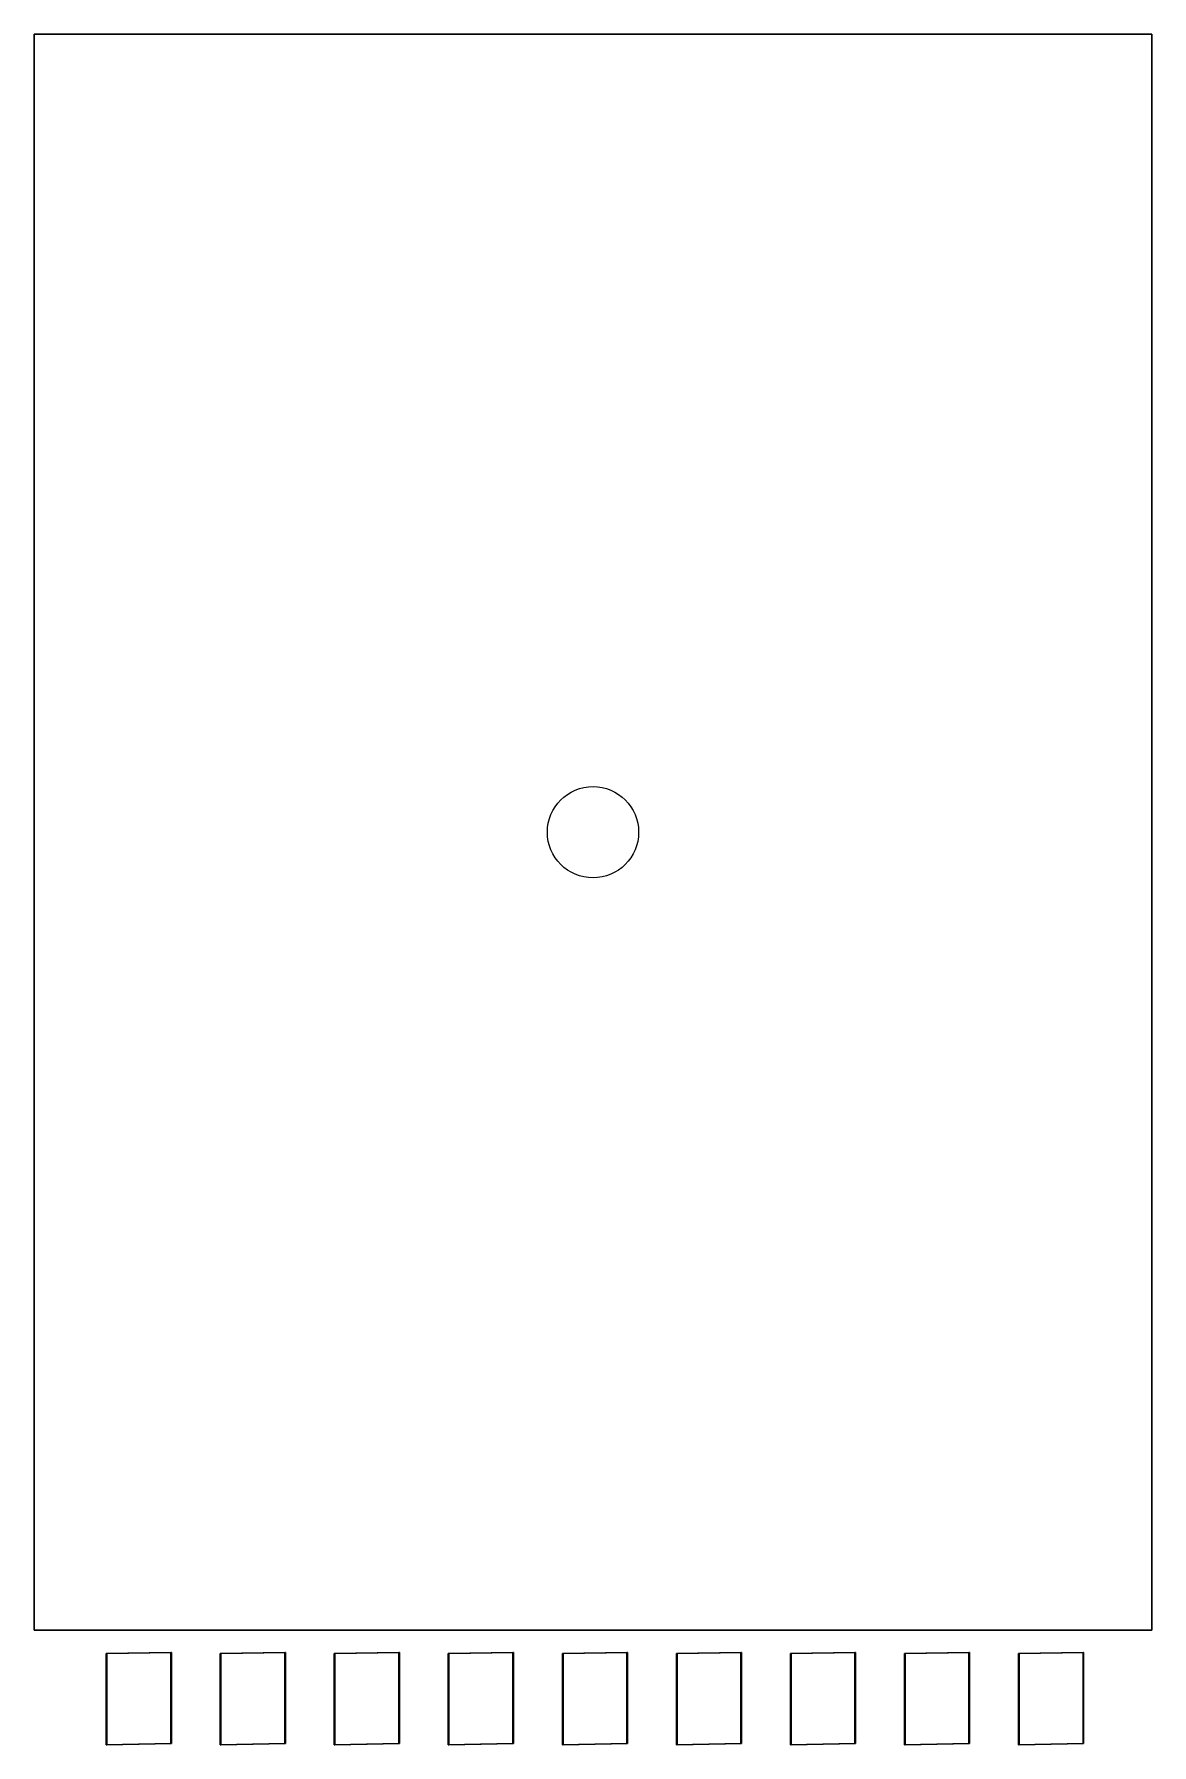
# Model space of a CAD drawing. Header units: metres. Extents: x -16.4 to 2.5, y -1.6 to 7.
# Drawn here: x -2.45 to 2.45, y -0.5 to 7 of the extents above; entities outside this region: 1.
import ezdxf

# ---------------------------------------------------------------- set-up
doc = ezdxf.new("R2010")
doc.units = ezdxf.units.M

msp = doc.modelspace()

# ---------------------------------------------------------------- linework, layer by layer
at = {"layer": 'Fixed Shading', "color": 9}
for points in [[(-1.85151, -0.09769, -1.38084), (-2.13435, -0.10262, -1.09804), (-2.13435, -0.50256, -1.10502), (-1.85151, -0.49762, -1.38782)], [(-1.85151, -0.49762, -1.38782), (-2.13435, -0.50256, -1.10502), (-2.13435, -0.10262, -1.09804), (-1.85151, -0.09769, -1.38084)], [(-1.85151, -0.09769, -1.38084), (-2.13152, -0.10267, -1.09521), (-2.13435, -0.10262, -1.09804)], [(-2.13435, -0.10262, -1.09804), (-2.13152, -0.10267, -1.09521), (-1.85151, -0.09769, -1.38084)], [(-1.85151, -0.09769, -0.88084), (-2.13435, -0.10262, -0.59804), (-2.13435, -0.50256, -0.60502), (-1.85151, -0.49762, -0.88782)], [(-1.85151, -0.49762, -0.88782), (-2.13435, -0.50256, -0.60502), (-2.13435, -0.10262, -0.59804), (-1.85151, -0.09769, -0.88084)], [(-1.85151, -0.09769, -0.88084), (-2.13152, -0.10267, -0.59521), (-2.13435, -0.10262, -0.59804)], [(-2.13435, -0.10262, -0.59804), (-2.13152, -0.10267, -0.59521), (-1.85151, -0.09769, -0.88084)], [(-1.85151, -0.09769, -0.38084), (-2.13435, -0.10262, -0.09804), (-2.13435, -0.50256, -0.10502), (-1.85151, -0.49762, -0.38782)], [(-1.85151, -0.49762, -0.38782), (-2.13435, -0.50256, -0.10502), (-2.13435, -0.10262, -0.09804), (-1.85151, -0.09769, -0.38084)], [(-1.85151, -0.09769, -0.38084), (-2.13152, -0.10267, -0.09521), (-2.13435, -0.10262, -0.09804)], [(-2.13435, -0.10262, -0.09804), (-2.13152, -0.10267, -0.09521), (-1.85151, -0.09769, -0.38084)], [(-1.85151, -0.09769, 0.11916), (-2.13435, -0.10262, 0.40196), (-2.13435, -0.50256, 0.39498), (-1.85151, -0.49762, 0.11218)], [(-1.85151, -0.49762, 0.11218), (-2.13435, -0.50256, 0.39498), (-2.13435, -0.10262, 0.40196), (-1.85151, -0.09769, 0.11916)], [(-1.85151, -0.09769, 0.11916), (-2.13152, -0.10267, 0.40479), (-2.13435, -0.10262, 0.40196)], [(-2.13435, -0.10262, 0.40196), (-2.13152, -0.10267, 0.40479), (-1.85151, -0.09769, 0.11916)], [(-1.85151, -0.09769, 0.61916), (-2.13435, -0.10262, 0.90196), (-2.13435, -0.50256, 0.89498), (-1.85151, -0.49762, 0.61218)], [(-1.85151, -0.49762, 0.61218), (-2.13435, -0.50256, 0.89498), (-2.13435, -0.10262, 0.90196), (-1.85151, -0.09769, 0.61916)], [(-1.85151, -0.09769, 0.61916), (-2.13152, -0.10267, 0.90479), (-2.13435, -0.10262, 0.90196)], [(-2.13435, -0.10262, 0.90196), (-2.13152, -0.10267, 0.90479), (-1.85151, -0.09769, 0.61916)], [(-1.85151, -0.09769, 1.11916), (-2.13435, -0.10262, 1.40196), (-2.13435, -0.50256, 1.39498), (-1.85151, -0.49762, 1.11218)], [(-1.85151, -0.49762, 1.11218), (-2.13435, -0.50256, 1.39498), (-2.13435, -0.10262, 1.40196), (-1.85151, -0.09769, 1.11916)], [(-1.85151, -0.09769, 1.11916), (-2.13152, -0.10267, 1.40479), (-2.13435, -0.10262, 1.40196)], [(-2.13435, -0.10262, 1.40196), (-2.13152, -0.10267, 1.40479), (-1.85151, -0.09769, 1.11916)], [(-2.13435, -0.10262, -1.09804), (-2.13152, -0.50261, -1.10219), (-2.13435, -0.50256, -1.10502)], [(-2.13435, -0.50256, -1.10502), (-2.13152, -0.50261, -1.10219), (-2.13435, -0.10262, -1.09804)], [(-2.13435, -0.10262, -0.59804), (-2.13152, -0.50261, -0.60219), (-2.13435, -0.50256, -0.60502)], [(-2.13435, -0.50256, -0.60502), (-2.13152, -0.50261, -0.60219), (-2.13435, -0.10262, -0.59804)], [(-2.13435, -0.10262, -0.09804), (-2.13152, -0.50261, -0.10219), (-2.13435, -0.50256, -0.10502)], [(-2.13435, -0.50256, -0.10502), (-2.13152, -0.50261, -0.10219), (-2.13435, -0.10262, -0.09804)], [(-2.13435, -0.10262, 0.40196), (-2.13152, -0.50261, 0.39781), (-2.13435, -0.50256, 0.39498)], [(-2.13435, -0.50256, 0.39498), (-2.13152, -0.50261, 0.39781), (-2.13435, -0.10262, 0.40196)], [(-2.13435, -0.10262, 0.90196), (-2.13152, -0.50261, 0.89781), (-2.13435, -0.50256, 0.89498)], [(-2.13435, -0.50256, 0.89498), (-2.13152, -0.50261, 0.89781), (-2.13435, -0.10262, 0.90196)], [(-2.13435, -0.10262, 1.40196), (-2.13152, -0.50261, 1.39781), (-2.13435, -0.50256, 1.39498)], [(-2.13435, -0.50256, 1.39498), (-2.13152, -0.50261, 1.39781), (-2.13435, -0.10262, 1.40196)], [(-1.84868, -0.49767, -1.38499), (-2.13152, -0.50261, -1.10219), (-2.13152, -0.10267, -1.09521), (-1.84868, -0.09774, -1.37801)], [(-1.84868, -0.09774, -1.37801), (-2.13152, -0.10267, -1.09521), (-2.13152, -0.50261, -1.10219), (-1.84868, -0.49767, -1.38499)], [(-1.84868, -0.49767, -0.88499), (-2.13152, -0.50261, -0.60219), (-2.13152, -0.10267, -0.59521), (-1.84868, -0.09774, -0.87801)], [(-1.84868, -0.09774, -0.87801), (-2.13152, -0.10267, -0.59521), (-2.13152, -0.50261, -0.60219), (-1.84868, -0.49767, -0.88499)], [(-1.84868, -0.49767, -0.38499), (-2.13152, -0.50261, -0.10219), (-2.13152, -0.10267, -0.09521), (-1.84868, -0.09774, -0.37801)], [(-1.84868, -0.09774, -0.37801), (-2.13152, -0.10267, -0.09521), (-2.13152, -0.50261, -0.10219), (-1.84868, -0.49767, -0.38499)], [(-1.84868, -0.49767, 0.11501), (-2.13152, -0.50261, 0.39781), (-2.13152, -0.10267, 0.40479), (-1.84868, -0.09774, 0.12199)], [(-1.84868, -0.09774, 0.12199), (-2.13152, -0.10267, 0.40479), (-2.13152, -0.50261, 0.39781), (-1.84868, -0.49767, 0.11501)], [(-1.84868, -0.49767, 0.61501), (-2.13152, -0.50261, 0.89781), (-2.13152, -0.10267, 0.90479), (-1.84868, -0.09774, 0.62199)], [(-1.84868, -0.09774, 0.62199), (-2.13152, -0.10267, 0.90479), (-2.13152, -0.50261, 0.89781), (-1.84868, -0.49767, 0.61501)], [(-1.84868, -0.49767, 1.11501), (-2.13152, -0.50261, 1.39781), (-2.13152, -0.10267, 1.40479), (-1.84868, -0.09774, 1.12199)], [(-1.84868, -0.09774, 1.12199), (-2.13152, -0.10267, 1.40479), (-2.13152, -0.50261, 1.39781), (-1.84868, -0.49767, 1.11501)], [(-1.85151, -0.49762, -1.38782), (-1.84868, -0.09774, -1.37801), (-1.85151, -0.09769, -1.38084)], [(-1.85151, -0.09769, -1.38084), (-1.84868, -0.09774, -1.37801), (-1.85151, -0.49762, -1.38782)], [(-1.85151, -0.49762, -0.88782), (-1.84868, -0.09774, -0.87801), (-1.85151, -0.09769, -0.88084)], [(-1.85151, -0.09769, -0.88084), (-1.84868, -0.09774, -0.87801), (-1.85151, -0.49762, -0.88782)], [(-1.85151, -0.49762, -0.38782), (-1.84868, -0.09774, -0.37801), (-1.85151, -0.09769, -0.38084)], [(-1.85151, -0.09769, -0.38084), (-1.84868, -0.09774, -0.37801), (-1.85151, -0.49762, -0.38782)], [(-1.85151, -0.49762, 0.11218), (-1.84868, -0.09774, 0.12199), (-1.85151, -0.09769, 0.11916)], [(-1.85151, -0.09769, 0.11916), (-1.84868, -0.09774, 0.12199), (-1.85151, -0.49762, 0.11218)], [(-1.85151, -0.49762, 0.61218), (-1.84868, -0.09774, 0.62199), (-1.85151, -0.09769, 0.61916)], [(-1.85151, -0.09769, 0.61916), (-1.84868, -0.09774, 0.62199), (-1.85151, -0.49762, 0.61218)], [(-1.85151, -0.49762, 1.11218), (-1.84868, -0.09774, 1.12199), (-1.85151, -0.09769, 1.11916)], [(-1.85151, -0.09769, 1.11916), (-1.84868, -0.09774, 1.12199), (-1.85151, -0.49762, 1.11218)], [(-1.35151, -0.09769, -1.38084), (-1.63435, -0.10262, -1.09804), (-1.63435, -0.50256, -1.10502), (-1.35151, -0.49762, -1.38782)], [(-1.35151, -0.49762, -1.38782), (-1.63435, -0.50256, -1.10502), (-1.63435, -0.10262, -1.09804), (-1.35151, -0.09769, -1.38084)], [(-1.35151, -0.09769, -1.38084), (-1.63152, -0.10267, -1.09521), (-1.63435, -0.10262, -1.09804)], [(-1.63435, -0.10262, -1.09804), (-1.63152, -0.10267, -1.09521), (-1.35151, -0.09769, -1.38084)], [(-1.35151, -0.09769, -0.88084), (-1.63435, -0.10262, -0.59804), (-1.63435, -0.50256, -0.60502), (-1.35151, -0.49762, -0.88782)], [(-1.35151, -0.49762, -0.88782), (-1.63435, -0.50256, -0.60502), (-1.63435, -0.10262, -0.59804), (-1.35151, -0.09769, -0.88084)], [(-1.35151, -0.09769, -0.88084), (-1.63152, -0.10267, -0.59521), (-1.63435, -0.10262, -0.59804)], [(-1.63435, -0.10262, -0.59804), (-1.63152, -0.10267, -0.59521), (-1.35151, -0.09769, -0.88084)], [(-1.35151, -0.09769, -0.38084), (-1.63435, -0.10262, -0.09804), (-1.63435, -0.50256, -0.10502), (-1.35151, -0.49762, -0.38782)], [(-1.35151, -0.49762, -0.38782), (-1.63435, -0.50256, -0.10502), (-1.63435, -0.10262, -0.09804), (-1.35151, -0.09769, -0.38084)], [(-1.35151, -0.09769, -0.38084), (-1.63152, -0.10267, -0.09521), (-1.63435, -0.10262, -0.09804)], [(-1.63435, -0.10262, -0.09804), (-1.63152, -0.10267, -0.09521), (-1.35151, -0.09769, -0.38084)], [(-1.35151, -0.09769, 0.11916), (-1.63435, -0.10262, 0.40196), (-1.63435, -0.50256, 0.39498), (-1.35151, -0.49762, 0.11218)], [(-1.35151, -0.49762, 0.11218), (-1.63435, -0.50256, 0.39498), (-1.63435, -0.10262, 0.40196), (-1.35151, -0.09769, 0.11916)], [(-1.35151, -0.09769, 0.11916), (-1.63152, -0.10267, 0.40479), (-1.63435, -0.10262, 0.40196)], [(-1.63435, -0.10262, 0.40196), (-1.63152, -0.10267, 0.40479), (-1.35151, -0.09769, 0.11916)], [(-1.35151, -0.09769, 0.61916), (-1.63435, -0.10262, 0.90196), (-1.63435, -0.50256, 0.89498), (-1.35151, -0.49762, 0.61218)], [(-1.35151, -0.49762, 0.61218), (-1.63435, -0.50256, 0.89498), (-1.63435, -0.10262, 0.90196), (-1.35151, -0.09769, 0.61916)], [(-1.35151, -0.09769, 0.61916), (-1.63152, -0.10267, 0.90479), (-1.63435, -0.10262, 0.90196)], [(-1.63435, -0.10262, 0.90196), (-1.63152, -0.10267, 0.90479), (-1.35151, -0.09769, 0.61916)], [(-1.35151, -0.09769, 1.11916), (-1.63435, -0.10262, 1.40196), (-1.63435, -0.50256, 1.39498), (-1.35151, -0.49762, 1.11218)], [(-1.35151, -0.49762, 1.11218), (-1.63435, -0.50256, 1.39498), (-1.63435, -0.10262, 1.40196), (-1.35151, -0.09769, 1.11916)], [(-1.35151, -0.09769, 1.11916), (-1.63152, -0.10267, 1.40479), (-1.63435, -0.10262, 1.40196)], [(-1.63435, -0.10262, 1.40196), (-1.63152, -0.10267, 1.40479), (-1.35151, -0.09769, 1.11916)], [(-1.63435, -0.10262, -1.09804), (-1.63152, -0.50261, -1.10219), (-1.63435, -0.50256, -1.10502)], [(-1.63435, -0.50256, -1.10502), (-1.63152, -0.50261, -1.10219), (-1.63435, -0.10262, -1.09804)], [(-1.63435, -0.10262, -0.59804), (-1.63152, -0.50261, -0.60219), (-1.63435, -0.50256, -0.60502)], [(-1.63435, -0.50256, -0.60502), (-1.63152, -0.50261, -0.60219), (-1.63435, -0.10262, -0.59804)], [(-1.63435, -0.10262, -0.09804), (-1.63152, -0.50261, -0.10219), (-1.63435, -0.50256, -0.10502)], [(-1.63435, -0.50256, -0.10502), (-1.63152, -0.50261, -0.10219), (-1.63435, -0.10262, -0.09804)], [(-1.63435, -0.10262, 0.40196), (-1.63152, -0.50261, 0.39781), (-1.63435, -0.50256, 0.39498)], [(-1.63435, -0.50256, 0.39498), (-1.63152, -0.50261, 0.39781), (-1.63435, -0.10262, 0.40196)], [(-1.63435, -0.10262, 0.90196), (-1.63152, -0.50261, 0.89781), (-1.63435, -0.50256, 0.89498)], [(-1.63435, -0.50256, 0.89498), (-1.63152, -0.50261, 0.89781), (-1.63435, -0.10262, 0.90196)], [(-1.63435, -0.10262, 1.40196), (-1.63152, -0.50261, 1.39781), (-1.63435, -0.50256, 1.39498)], [(-1.63435, -0.50256, 1.39498), (-1.63152, -0.50261, 1.39781), (-1.63435, -0.10262, 1.40196)], [(-1.34868, -0.49767, -1.38499), (-1.63152, -0.50261, -1.10219), (-1.63152, -0.10267, -1.09521), (-1.34868, -0.09774, -1.37801)], [(-1.34868, -0.09774, -1.37801), (-1.63152, -0.10267, -1.09521), (-1.63152, -0.50261, -1.10219), (-1.34868, -0.49767, -1.38499)], [(-1.34868, -0.49767, -0.88499), (-1.63152, -0.50261, -0.60219), (-1.63152, -0.10267, -0.59521), (-1.34868, -0.09774, -0.87801)], [(-1.34868, -0.09774, -0.87801), (-1.63152, -0.10267, -0.59521), (-1.63152, -0.50261, -0.60219), (-1.34868, -0.49767, -0.88499)], [(-1.34868, -0.49767, -0.38499), (-1.63152, -0.50261, -0.10219), (-1.63152, -0.10267, -0.09521), (-1.34868, -0.09774, -0.37801)], [(-1.34868, -0.09774, -0.37801), (-1.63152, -0.10267, -0.09521), (-1.63152, -0.50261, -0.10219), (-1.34868, -0.49767, -0.38499)], [(-1.34868, -0.49767, 0.11501), (-1.63152, -0.50261, 0.39781), (-1.63152, -0.10267, 0.40479), (-1.34868, -0.09774, 0.12199)], [(-1.34868, -0.09774, 0.12199), (-1.63152, -0.10267, 0.40479), (-1.63152, -0.50261, 0.39781), (-1.34868, -0.49767, 0.11501)], [(-1.34868, -0.49767, 0.61501), (-1.63152, -0.50261, 0.89781), (-1.63152, -0.10267, 0.90479), (-1.34868, -0.09774, 0.62199)], [(-1.34868, -0.09774, 0.62199), (-1.63152, -0.10267, 0.90479), (-1.63152, -0.50261, 0.89781), (-1.34868, -0.49767, 0.61501)], [(-1.34868, -0.49767, 1.11501), (-1.63152, -0.50261, 1.39781), (-1.63152, -0.10267, 1.40479), (-1.34868, -0.09774, 1.12199)], [(-1.34868, -0.09774, 1.12199), (-1.63152, -0.10267, 1.40479), (-1.63152, -0.50261, 1.39781), (-1.34868, -0.49767, 1.11501)], [(-1.35151, -0.49762, -1.38782), (-1.34868, -0.09774, -1.37801), (-1.35151, -0.09769, -1.38084)], [(-1.35151, -0.09769, -1.38084), (-1.34868, -0.09774, -1.37801), (-1.35151, -0.49762, -1.38782)], [(-1.35151, -0.49762, -0.88782), (-1.34868, -0.09774, -0.87801), (-1.35151, -0.09769, -0.88084)], [(-1.35151, -0.09769, -0.88084), (-1.34868, -0.09774, -0.87801), (-1.35151, -0.49762, -0.88782)], [(-1.35151, -0.49762, -0.38782), (-1.34868, -0.09774, -0.37801), (-1.35151, -0.09769, -0.38084)], [(-1.35151, -0.09769, -0.38084), (-1.34868, -0.09774, -0.37801), (-1.35151, -0.49762, -0.38782)], [(-1.35151, -0.49762, 0.11218), (-1.34868, -0.09774, 0.12199), (-1.35151, -0.09769, 0.11916)], [(-1.35151, -0.09769, 0.11916), (-1.34868, -0.09774, 0.12199), (-1.35151, -0.49762, 0.11218)], [(-1.35151, -0.49762, 0.61218), (-1.34868, -0.09774, 0.62199), (-1.35151, -0.09769, 0.61916)], [(-1.35151, -0.09769, 0.61916), (-1.34868, -0.09774, 0.62199), (-1.35151, -0.49762, 0.61218)], [(-1.35151, -0.49762, 1.11218), (-1.34868, -0.09774, 1.12199), (-1.35151, -0.09769, 1.11916)], [(-1.35151, -0.09769, 1.11916), (-1.34868, -0.09774, 1.12199), (-1.35151, -0.49762, 1.11218)], [(-0.85151, -0.09769, -1.38084), (-1.13435, -0.10262, -1.09804), (-1.13435, -0.50256, -1.10502), (-0.85151, -0.49762, -1.38782)], [(-0.85151, -0.49762, -1.38782), (-1.13435, -0.50256, -1.10502), (-1.13435, -0.10262, -1.09804), (-0.85151, -0.09769, -1.38084)], [(-0.85151, -0.09769, -1.38084), (-1.13152, -0.10267, -1.09521), (-1.13435, -0.10262, -1.09804)], [(-1.13435, -0.10262, -1.09804), (-1.13152, -0.10267, -1.09521), (-0.85151, -0.09769, -1.38084)], [(-0.85151, -0.09769, -0.88084), (-1.13435, -0.10262, -0.59804), (-1.13435, -0.50256, -0.60502), (-0.85151, -0.49762, -0.88782)], [(-0.85151, -0.49762, -0.88782), (-1.13435, -0.50256, -0.60502), (-1.13435, -0.10262, -0.59804), (-0.85151, -0.09769, -0.88084)], [(-0.85151, -0.09769, -0.88084), (-1.13152, -0.10267, -0.59521), (-1.13435, -0.10262, -0.59804)], [(-1.13435, -0.10262, -0.59804), (-1.13152, -0.10267, -0.59521), (-0.85151, -0.09769, -0.88084)], [(-0.85151, -0.09769, -0.38084), (-1.13435, -0.10262, -0.09804), (-1.13435, -0.50256, -0.10502), (-0.85151, -0.49762, -0.38782)], [(-0.85151, -0.49762, -0.38782), (-1.13435, -0.50256, -0.10502), (-1.13435, -0.10262, -0.09804), (-0.85151, -0.09769, -0.38084)], [(-0.85151, -0.09769, -0.38084), (-1.13152, -0.10267, -0.09521), (-1.13435, -0.10262, -0.09804)], [(-1.13435, -0.10262, -0.09804), (-1.13152, -0.10267, -0.09521), (-0.85151, -0.09769, -0.38084)], [(-0.85151, -0.09769, 0.11916), (-1.13435, -0.10262, 0.40196), (-1.13435, -0.50256, 0.39498), (-0.85151, -0.49762, 0.11218)], [(-0.85151, -0.49762, 0.11218), (-1.13435, -0.50256, 0.39498), (-1.13435, -0.10262, 0.40196), (-0.85151, -0.09769, 0.11916)], [(-0.85151, -0.09769, 0.11916), (-1.13152, -0.10267, 0.40479), (-1.13435, -0.10262, 0.40196)], [(-1.13435, -0.10262, 0.40196), (-1.13152, -0.10267, 0.40479), (-0.85151, -0.09769, 0.11916)], [(-0.85151, -0.09769, 0.61916), (-1.13435, -0.10262, 0.90196), (-1.13435, -0.50256, 0.89498), (-0.85151, -0.49762, 0.61218)], [(-0.85151, -0.49762, 0.61218), (-1.13435, -0.50256, 0.89498), (-1.13435, -0.10262, 0.90196), (-0.85151, -0.09769, 0.61916)], [(-0.85151, -0.09769, 0.61916), (-1.13152, -0.10267, 0.90479), (-1.13435, -0.10262, 0.90196)], [(-1.13435, -0.10262, 0.90196), (-1.13152, -0.10267, 0.90479), (-0.85151, -0.09769, 0.61916)], [(-0.85151, -0.09769, 1.11916), (-1.13435, -0.10262, 1.40196), (-1.13435, -0.50256, 1.39498), (-0.85151, -0.49762, 1.11218)], [(-0.85151, -0.49762, 1.11218), (-1.13435, -0.50256, 1.39498), (-1.13435, -0.10262, 1.40196), (-0.85151, -0.09769, 1.11916)], [(-0.85151, -0.09769, 1.11916), (-1.13152, -0.10267, 1.40479), (-1.13435, -0.10262, 1.40196)], [(-1.13435, -0.10262, 1.40196), (-1.13152, -0.10267, 1.40479), (-0.85151, -0.09769, 1.11916)], [(-1.13435, -0.10262, -1.09804), (-1.13152, -0.50261, -1.10219), (-1.13435, -0.50256, -1.10502)], [(-1.13435, -0.50256, -1.10502), (-1.13152, -0.50261, -1.10219), (-1.13435, -0.10262, -1.09804)], [(-1.13435, -0.10262, -0.59804), (-1.13152, -0.50261, -0.60219), (-1.13435, -0.50256, -0.60502)], [(-1.13435, -0.50256, -0.60502), (-1.13152, -0.50261, -0.60219), (-1.13435, -0.10262, -0.59804)], [(-1.13435, -0.10262, -0.09804), (-1.13152, -0.50261, -0.10219), (-1.13435, -0.50256, -0.10502)], [(-1.13435, -0.50256, -0.10502), (-1.13152, -0.50261, -0.10219), (-1.13435, -0.10262, -0.09804)], [(-1.13435, -0.10262, 0.40196), (-1.13152, -0.50261, 0.39781), (-1.13435, -0.50256, 0.39498)], [(-1.13435, -0.50256, 0.39498), (-1.13152, -0.50261, 0.39781), (-1.13435, -0.10262, 0.40196)], [(-1.13435, -0.10262, 0.90196), (-1.13152, -0.50261, 0.89781), (-1.13435, -0.50256, 0.89498)], [(-1.13435, -0.50256, 0.89498), (-1.13152, -0.50261, 0.89781), (-1.13435, -0.10262, 0.90196)], [(-1.13435, -0.10262, 1.40196), (-1.13152, -0.50261, 1.39781), (-1.13435, -0.50256, 1.39498)], [(-1.13435, -0.50256, 1.39498), (-1.13152, -0.50261, 1.39781), (-1.13435, -0.10262, 1.40196)], [(-0.84868, -0.49767, -1.38499), (-1.13152, -0.50261, -1.10219), (-1.13152, -0.10267, -1.09521), (-0.84868, -0.09774, -1.37801)], [(-0.84868, -0.09774, -1.37801), (-1.13152, -0.10267, -1.09521), (-1.13152, -0.50261, -1.10219), (-0.84868, -0.49767, -1.38499)], [(-0.84868, -0.49767, -0.88499), (-1.13152, -0.50261, -0.60219), (-1.13152, -0.10267, -0.59521), (-0.84868, -0.09774, -0.87801)], [(-0.84868, -0.09774, -0.87801), (-1.13152, -0.10267, -0.59521), (-1.13152, -0.50261, -0.60219), (-0.84868, -0.49767, -0.88499)], [(-0.84868, -0.49767, -0.38499), (-1.13152, -0.50261, -0.10219), (-1.13152, -0.10267, -0.09521), (-0.84868, -0.09774, -0.37801)], [(-0.84868, -0.09774, -0.37801), (-1.13152, -0.10267, -0.09521), (-1.13152, -0.50261, -0.10219), (-0.84868, -0.49767, -0.38499)], [(-0.84868, -0.49767, 0.11501), (-1.13152, -0.50261, 0.39781), (-1.13152, -0.10267, 0.40479), (-0.84868, -0.09774, 0.12199)], [(-0.84868, -0.09774, 0.12199), (-1.13152, -0.10267, 0.40479), (-1.13152, -0.50261, 0.39781), (-0.84868, -0.49767, 0.11501)], [(-0.84868, -0.49767, 0.61501), (-1.13152, -0.50261, 0.89781), (-1.13152, -0.10267, 0.90479), (-0.84868, -0.09774, 0.62199)], [(-0.84868, -0.09774, 0.62199), (-1.13152, -0.10267, 0.90479), (-1.13152, -0.50261, 0.89781), (-0.84868, -0.49767, 0.61501)], [(-0.84868, -0.49767, 1.11501), (-1.13152, -0.50261, 1.39781), (-1.13152, -0.10267, 1.40479), (-0.84868, -0.09774, 1.12199)], [(-0.84868, -0.09774, 1.12199), (-1.13152, -0.10267, 1.40479), (-1.13152, -0.50261, 1.39781), (-0.84868, -0.49767, 1.11501)], [(-0.85151, -0.49762, -1.38782), (-0.84868, -0.09774, -1.37801), (-0.85151, -0.09769, -1.38084)], [(-0.85151, -0.09769, -1.38084), (-0.84868, -0.09774, -1.37801), (-0.85151, -0.49762, -1.38782)], [(-0.85151, -0.49762, -0.88782), (-0.84868, -0.09774, -0.87801), (-0.85151, -0.09769, -0.88084)], [(-0.85151, -0.09769, -0.88084), (-0.84868, -0.09774, -0.87801), (-0.85151, -0.49762, -0.88782)], [(-0.85151, -0.49762, -0.38782), (-0.84868, -0.09774, -0.37801), (-0.85151, -0.09769, -0.38084)], [(-0.85151, -0.09769, -0.38084), (-0.84868, -0.09774, -0.37801), (-0.85151, -0.49762, -0.38782)], [(-0.85151, -0.49762, 0.11218), (-0.84868, -0.09774, 0.12199), (-0.85151, -0.09769, 0.11916)], [(-0.85151, -0.09769, 0.11916), (-0.84868, -0.09774, 0.12199), (-0.85151, -0.49762, 0.11218)], [(-0.85151, -0.49762, 0.61218), (-0.84868, -0.09774, 0.62199), (-0.85151, -0.09769, 0.61916)], [(-0.85151, -0.09769, 0.61916), (-0.84868, -0.09774, 0.62199), (-0.85151, -0.49762, 0.61218)], [(-0.85151, -0.49762, 1.11218), (-0.84868, -0.09774, 1.12199), (-0.85151, -0.09769, 1.11916)], [(-0.85151, -0.09769, 1.11916), (-0.84868, -0.09774, 1.12199), (-0.85151, -0.49762, 1.11218)], [(-0.35151, -0.09769, -1.38084), (-0.63435, -0.10262, -1.09804), (-0.63435, -0.50256, -1.10502), (-0.35151, -0.49762, -1.38782)], [(-0.35151, -0.49762, -1.38782), (-0.63435, -0.50256, -1.10502), (-0.63435, -0.10262, -1.09804), (-0.35151, -0.09769, -1.38084)], [(-0.35151, -0.09769, -1.38084), (-0.63152, -0.10267, -1.09521), (-0.63435, -0.10262, -1.09804)], [(-0.63435, -0.10262, -1.09804), (-0.63152, -0.10267, -1.09521), (-0.35151, -0.09769, -1.38084)], [(-0.35151, -0.09769, -0.88084), (-0.63435, -0.10262, -0.59804), (-0.63435, -0.50256, -0.60502), (-0.35151, -0.49762, -0.88782)], [(-0.35151, -0.49762, -0.88782), (-0.63435, -0.50256, -0.60502), (-0.63435, -0.10262, -0.59804), (-0.35151, -0.09769, -0.88084)], [(-0.35151, -0.09769, -0.88084), (-0.63152, -0.10267, -0.59521), (-0.63435, -0.10262, -0.59804)], [(-0.63435, -0.10262, -0.59804), (-0.63152, -0.10267, -0.59521), (-0.35151, -0.09769, -0.88084)], [(-0.35151, -0.09769, -0.38084), (-0.63435, -0.10262, -0.09804), (-0.63435, -0.50256, -0.10502), (-0.35151, -0.49762, -0.38782)], [(-0.35151, -0.49762, -0.38782), (-0.63435, -0.50256, -0.10502), (-0.63435, -0.10262, -0.09804), (-0.35151, -0.09769, -0.38084)], [(-0.35151, -0.09769, -0.38084), (-0.63152, -0.10267, -0.09521), (-0.63435, -0.10262, -0.09804)], [(-0.63435, -0.10262, -0.09804), (-0.63152, -0.10267, -0.09521), (-0.35151, -0.09769, -0.38084)], [(-0.35151, -0.09769, 0.11916), (-0.63435, -0.10262, 0.40196), (-0.63435, -0.50256, 0.39498), (-0.35151, -0.49762, 0.11218)], [(-0.35151, -0.49762, 0.11218), (-0.63435, -0.50256, 0.39498), (-0.63435, -0.10262, 0.40196), (-0.35151, -0.09769, 0.11916)], [(-0.35151, -0.09769, 0.11916), (-0.63152, -0.10267, 0.40479), (-0.63435, -0.10262, 0.40196)], [(-0.63435, -0.10262, 0.40196), (-0.63152, -0.10267, 0.40479), (-0.35151, -0.09769, 0.11916)], [(-0.35151, -0.09769, 0.61916), (-0.63435, -0.10262, 0.90196), (-0.63435, -0.50256, 0.89498), (-0.35151, -0.49762, 0.61218)], [(-0.35151, -0.49762, 0.61218), (-0.63435, -0.50256, 0.89498), (-0.63435, -0.10262, 0.90196), (-0.35151, -0.09769, 0.61916)], [(-0.35151, -0.09769, 0.61916), (-0.63152, -0.10267, 0.90479), (-0.63435, -0.10262, 0.90196)], [(-0.63435, -0.10262, 0.90196), (-0.63152, -0.10267, 0.90479), (-0.35151, -0.09769, 0.61916)], [(-0.35151, -0.09769, 1.11916), (-0.63435, -0.10262, 1.40196), (-0.63435, -0.50256, 1.39498), (-0.35151, -0.49762, 1.11218)], [(-0.35151, -0.49762, 1.11218), (-0.63435, -0.50256, 1.39498), (-0.63435, -0.10262, 1.40196), (-0.35151, -0.09769, 1.11916)], [(-0.35151, -0.09769, 1.11916), (-0.63152, -0.10267, 1.40479), (-0.63435, -0.10262, 1.40196)], [(-0.63435, -0.10262, 1.40196), (-0.63152, -0.10267, 1.40479), (-0.35151, -0.09769, 1.11916)], [(-0.63435, -0.10262, -1.09804), (-0.63152, -0.50261, -1.10219), (-0.63435, -0.50256, -1.10502)], [(-0.63435, -0.50256, -1.10502), (-0.63152, -0.50261, -1.10219), (-0.63435, -0.10262, -1.09804)], [(-0.63435, -0.10262, -0.59804), (-0.63152, -0.50261, -0.60219), (-0.63435, -0.50256, -0.60502)], [(-0.63435, -0.50256, -0.60502), (-0.63152, -0.50261, -0.60219), (-0.63435, -0.10262, -0.59804)], [(-0.63435, -0.10262, -0.09804), (-0.63152, -0.50261, -0.10219), (-0.63435, -0.50256, -0.10502)], [(-0.63435, -0.50256, -0.10502), (-0.63152, -0.50261, -0.10219), (-0.63435, -0.10262, -0.09804)], [(-0.63435, -0.10262, 0.40196), (-0.63152, -0.50261, 0.39781), (-0.63435, -0.50256, 0.39498)], [(-0.63435, -0.50256, 0.39498), (-0.63152, -0.50261, 0.39781), (-0.63435, -0.10262, 0.40196)], [(-0.63435, -0.10262, 0.90196), (-0.63152, -0.50261, 0.89781), (-0.63435, -0.50256, 0.89498)], [(-0.63435, -0.50256, 0.89498), (-0.63152, -0.50261, 0.89781), (-0.63435, -0.10262, 0.90196)], [(-0.63435, -0.10262, 1.40196), (-0.63152, -0.50261, 1.39781), (-0.63435, -0.50256, 1.39498)], [(-0.63435, -0.50256, 1.39498), (-0.63152, -0.50261, 1.39781), (-0.63435, -0.10262, 1.40196)], [(-0.34868, -0.49767, -1.38499), (-0.63152, -0.50261, -1.10219), (-0.63152, -0.10267, -1.09521), (-0.34868, -0.09774, -1.37801)], [(-0.34868, -0.09774, -1.37801), (-0.63152, -0.10267, -1.09521), (-0.63152, -0.50261, -1.10219), (-0.34868, -0.49767, -1.38499)], [(-0.34868, -0.49767, -0.88499), (-0.63152, -0.50261, -0.60219), (-0.63152, -0.10267, -0.59521), (-0.34868, -0.09774, -0.87801)], [(-0.34868, -0.09774, -0.87801), (-0.63152, -0.10267, -0.59521), (-0.63152, -0.50261, -0.60219), (-0.34868, -0.49767, -0.88499)], [(-0.34868, -0.49767, -0.38499), (-0.63152, -0.50261, -0.10219), (-0.63152, -0.10267, -0.09521), (-0.34868, -0.09774, -0.37801)], [(-0.34868, -0.09774, -0.37801), (-0.63152, -0.10267, -0.09521), (-0.63152, -0.50261, -0.10219), (-0.34868, -0.49767, -0.38499)], [(-0.34868, -0.49767, 0.11501), (-0.63152, -0.50261, 0.39781), (-0.63152, -0.10267, 0.40479), (-0.34868, -0.09774, 0.12199)], [(-0.34868, -0.09774, 0.12199), (-0.63152, -0.10267, 0.40479), (-0.63152, -0.50261, 0.39781), (-0.34868, -0.49767, 0.11501)], [(-0.34868, -0.49767, 0.61501), (-0.63152, -0.50261, 0.89781), (-0.63152, -0.10267, 0.90479), (-0.34868, -0.09774, 0.62199)], [(-0.34868, -0.09774, 0.62199), (-0.63152, -0.10267, 0.90479), (-0.63152, -0.50261, 0.89781), (-0.34868, -0.49767, 0.61501)], [(-0.34868, -0.49767, 1.11501), (-0.63152, -0.50261, 1.39781), (-0.63152, -0.10267, 1.40479), (-0.34868, -0.09774, 1.12199)], [(-0.34868, -0.09774, 1.12199), (-0.63152, -0.10267, 1.40479), (-0.63152, -0.50261, 1.39781), (-0.34868, -0.49767, 1.11501)], [(-0.35151, -0.49762, -1.38782), (-0.34868, -0.09774, -1.37801), (-0.35151, -0.09769, -1.38084)], [(-0.35151, -0.09769, -1.38084), (-0.34868, -0.09774, -1.37801), (-0.35151, -0.49762, -1.38782)], [(-0.35151, -0.49762, -0.88782), (-0.34868, -0.09774, -0.87801), (-0.35151, -0.09769, -0.88084)], [(-0.35151, -0.09769, -0.88084), (-0.34868, -0.09774, -0.87801), (-0.35151, -0.49762, -0.88782)], [(-0.35151, -0.49762, -0.38782), (-0.34868, -0.09774, -0.37801), (-0.35151, -0.09769, -0.38084)], [(-0.35151, -0.09769, -0.38084), (-0.34868, -0.09774, -0.37801), (-0.35151, -0.49762, -0.38782)], [(-0.35151, -0.49762, 0.11218), (-0.34868, -0.09774, 0.12199), (-0.35151, -0.09769, 0.11916)], [(-0.35151, -0.09769, 0.11916), (-0.34868, -0.09774, 0.12199), (-0.35151, -0.49762, 0.11218)], [(-0.35151, -0.49762, 0.61218), (-0.34868, -0.09774, 0.62199), (-0.35151, -0.09769, 0.61916)], [(-0.35151, -0.09769, 0.61916), (-0.34868, -0.09774, 0.62199), (-0.35151, -0.49762, 0.61218)], [(-0.35151, -0.49762, 1.11218), (-0.34868, -0.09774, 1.12199), (-0.35151, -0.09769, 1.11916)], [(-0.35151, -0.09769, 1.11916), (-0.34868, -0.09774, 1.12199), (-0.35151, -0.49762, 1.11218)], [(0.14849, -0.09769, -1.38084), (-0.13435, -0.10262, -1.09804), (-0.13435, -0.50256, -1.10502), (0.14849, -0.49762, -1.38782)], [(0.14849, -0.49762, -1.38782), (-0.13435, -0.50256, -1.10502), (-0.13435, -0.10262, -1.09804), (0.14849, -0.09769, -1.38084)], [(0.14849, -0.09769, -1.38084), (-0.13152, -0.10267, -1.09521), (-0.13435, -0.10262, -1.09804)], [(-0.13435, -0.10262, -1.09804), (-0.13152, -0.10267, -1.09521), (0.14849, -0.09769, -1.38084)], [(0.14849, -0.09769, -0.88084), (-0.13435, -0.10262, -0.59804), (-0.13435, -0.50256, -0.60502), (0.14849, -0.49762, -0.88782)], [(0.14849, -0.49762, -0.88782), (-0.13435, -0.50256, -0.60502), (-0.13435, -0.10262, -0.59804), (0.14849, -0.09769, -0.88084)], [(0.14849, -0.09769, -0.88084), (-0.13152, -0.10267, -0.59521), (-0.13435, -0.10262, -0.59804)], [(-0.13435, -0.10262, -0.59804), (-0.13152, -0.10267, -0.59521), (0.14849, -0.09769, -0.88084)], [(0.14849, -0.09769, -0.38084), (-0.13435, -0.10262, -0.09804), (-0.13435, -0.50256, -0.10502), (0.14849, -0.49762, -0.38782)], [(0.14849, -0.49762, -0.38782), (-0.13435, -0.50256, -0.10502), (-0.13435, -0.10262, -0.09804), (0.14849, -0.09769, -0.38084)], [(0.14849, -0.09769, -0.38084), (-0.13152, -0.10267, -0.09521), (-0.13435, -0.10262, -0.09804)], [(-0.13435, -0.10262, -0.09804), (-0.13152, -0.10267, -0.09521), (0.14849, -0.09769, -0.38084)], [(0.14849, -0.09769, 0.11916), (-0.13435, -0.10262, 0.40196), (-0.13435, -0.50256, 0.39498), (0.14849, -0.49762, 0.11218)], [(0.14849, -0.49762, 0.11218), (-0.13435, -0.50256, 0.39498), (-0.13435, -0.10262, 0.40196), (0.14849, -0.09769, 0.11916)], [(0.14849, -0.09769, 0.11916), (-0.13152, -0.10267, 0.40479), (-0.13435, -0.10262, 0.40196)], [(-0.13435, -0.10262, 0.40196), (-0.13152, -0.10267, 0.40479), (0.14849, -0.09769, 0.11916)], [(0.14849, -0.09769, 0.61916), (-0.13435, -0.10262, 0.90196), (-0.13435, -0.50256, 0.89498), (0.14849, -0.49762, 0.61218)], [(0.14849, -0.49762, 0.61218), (-0.13435, -0.50256, 0.89498), (-0.13435, -0.10262, 0.90196), (0.14849, -0.09769, 0.61916)], [(0.14849, -0.09769, 0.61916), (-0.13152, -0.10267, 0.90479), (-0.13435, -0.10262, 0.90196)], [(-0.13435, -0.10262, 0.90196), (-0.13152, -0.10267, 0.90479), (0.14849, -0.09769, 0.61916)], [(0.14849, -0.09769, 1.11916), (-0.13435, -0.10262, 1.40196), (-0.13435, -0.50256, 1.39498), (0.14849, -0.49762, 1.11218)], [(0.14849, -0.49762, 1.11218), (-0.13435, -0.50256, 1.39498), (-0.13435, -0.10262, 1.40196), (0.14849, -0.09769, 1.11916)], [(0.14849, -0.09769, 1.11916), (-0.13152, -0.10267, 1.40479), (-0.13435, -0.10262, 1.40196)], [(-0.13435, -0.10262, 1.40196), (-0.13152, -0.10267, 1.40479), (0.14849, -0.09769, 1.11916)], [(-0.13435, -0.10262, -1.09804), (-0.13152, -0.50261, -1.10219), (-0.13435, -0.50256, -1.10502)], [(-0.13435, -0.50256, -1.10502), (-0.13152, -0.50261, -1.10219), (-0.13435, -0.10262, -1.09804)], [(-0.13435, -0.10262, -0.59804), (-0.13152, -0.50261, -0.60219), (-0.13435, -0.50256, -0.60502)], [(-0.13435, -0.50256, -0.60502), (-0.13152, -0.50261, -0.60219), (-0.13435, -0.10262, -0.59804)], [(-0.13435, -0.10262, -0.09804), (-0.13152, -0.50261, -0.10219), (-0.13435, -0.50256, -0.10502)], [(-0.13435, -0.50256, -0.10502), (-0.13152, -0.50261, -0.10219), (-0.13435, -0.10262, -0.09804)], [(-0.13435, -0.10262, 0.40196), (-0.13152, -0.50261, 0.39781), (-0.13435, -0.50256, 0.39498)], [(-0.13435, -0.50256, 0.39498), (-0.13152, -0.50261, 0.39781), (-0.13435, -0.10262, 0.40196)], [(-0.13435, -0.10262, 0.90196), (-0.13152, -0.50261, 0.89781), (-0.13435, -0.50256, 0.89498)], [(-0.13435, -0.50256, 0.89498), (-0.13152, -0.50261, 0.89781), (-0.13435, -0.10262, 0.90196)], [(-0.13435, -0.10262, 1.40196), (-0.13152, -0.50261, 1.39781), (-0.13435, -0.50256, 1.39498)], [(-0.13435, -0.50256, 1.39498), (-0.13152, -0.50261, 1.39781), (-0.13435, -0.10262, 1.40196)], [(0.15132, -0.49767, -1.38499), (-0.13152, -0.50261, -1.10219), (-0.13152, -0.10267, -1.09521), (0.15132, -0.09774, -1.37801)], [(0.15132, -0.09774, -1.37801), (-0.13152, -0.10267, -1.09521), (-0.13152, -0.50261, -1.10219), (0.15132, -0.49767, -1.38499)], [(0.15132, -0.49767, -0.88499), (-0.13152, -0.50261, -0.60219), (-0.13152, -0.10267, -0.59521), (0.15132, -0.09774, -0.87801)], [(0.15132, -0.09774, -0.87801), (-0.13152, -0.10267, -0.59521), (-0.13152, -0.50261, -0.60219), (0.15132, -0.49767, -0.88499)], [(0.15132, -0.49767, -0.38499), (-0.13152, -0.50261, -0.10219), (-0.13152, -0.10267, -0.09521), (0.15132, -0.09774, -0.37801)], [(0.15132, -0.09774, -0.37801), (-0.13152, -0.10267, -0.09521), (-0.13152, -0.50261, -0.10219), (0.15132, -0.49767, -0.38499)], [(0.15132, -0.49767, 0.11501), (-0.13152, -0.50261, 0.39781), (-0.13152, -0.10267, 0.40479), (0.15132, -0.09774, 0.12199)], [(0.15132, -0.09774, 0.12199), (-0.13152, -0.10267, 0.40479), (-0.13152, -0.50261, 0.39781), (0.15132, -0.49767, 0.11501)], [(0.15132, -0.49767, 0.61501), (-0.13152, -0.50261, 0.89781), (-0.13152, -0.10267, 0.90479), (0.15132, -0.09774, 0.62199)], [(0.15132, -0.09774, 0.62199), (-0.13152, -0.10267, 0.90479), (-0.13152, -0.50261, 0.89781), (0.15132, -0.49767, 0.61501)], [(0.15132, -0.49767, 1.11501), (-0.13152, -0.50261, 1.39781), (-0.13152, -0.10267, 1.40479), (0.15132, -0.09774, 1.12199)], [(0.15132, -0.09774, 1.12199), (-0.13152, -0.10267, 1.40479), (-0.13152, -0.50261, 1.39781), (0.15132, -0.49767, 1.11501)], [(0.14849, -0.49762, -1.38782), (0.15132, -0.09774, -1.37801), (0.14849, -0.09769, -1.38084)], [(0.14849, -0.09769, -1.38084), (0.15132, -0.09774, -1.37801), (0.14849, -0.49762, -1.38782)], [(0.14849, -0.49762, -0.88782), (0.15132, -0.09774, -0.87801), (0.14849, -0.09769, -0.88084)], [(0.14849, -0.09769, -0.88084), (0.15132, -0.09774, -0.87801), (0.14849, -0.49762, -0.88782)], [(0.14849, -0.49762, -0.38782), (0.15132, -0.09774, -0.37801), (0.14849, -0.09769, -0.38084)], [(0.14849, -0.09769, -0.38084), (0.15132, -0.09774, -0.37801), (0.14849, -0.49762, -0.38782)], [(0.14849, -0.49762, 0.11218), (0.15132, -0.09774, 0.12199), (0.14849, -0.09769, 0.11916)], [(0.14849, -0.09769, 0.11916), (0.15132, -0.09774, 0.12199), (0.14849, -0.49762, 0.11218)], [(0.14849, -0.49762, 0.61218), (0.15132, -0.09774, 0.62199), (0.14849, -0.09769, 0.61916)], [(0.14849, -0.09769, 0.61916), (0.15132, -0.09774, 0.62199), (0.14849, -0.49762, 0.61218)], [(0.14849, -0.49762, 1.11218), (0.15132, -0.09774, 1.12199), (0.14849, -0.09769, 1.11916)], [(0.14849, -0.09769, 1.11916), (0.15132, -0.09774, 1.12199), (0.14849, -0.49762, 1.11218)], [(0.64849, -0.09769, -1.38084), (0.36565, -0.10262, -1.09804), (0.36565, -0.50256, -1.10502), (0.64849, -0.49762, -1.38782)], [(0.64849, -0.49762, -1.38782), (0.36565, -0.50256, -1.10502), (0.36565, -0.10262, -1.09804), (0.64849, -0.09769, -1.38084)], [(0.64849, -0.09769, -1.38084), (0.36848, -0.10267, -1.09521), (0.36565, -0.10262, -1.09804)], [(0.36565, -0.10262, -1.09804), (0.36848, -0.10267, -1.09521), (0.64849, -0.09769, -1.38084)], [(0.64849, -0.09769, -0.88084), (0.36565, -0.10262, -0.59804), (0.36565, -0.50256, -0.60502), (0.64849, -0.49762, -0.88782)], [(0.64849, -0.49762, -0.88782), (0.36565, -0.50256, -0.60502), (0.36565, -0.10262, -0.59804), (0.64849, -0.09769, -0.88084)], [(0.64849, -0.09769, -0.88084), (0.36848, -0.10267, -0.59521), (0.36565, -0.10262, -0.59804)], [(0.36565, -0.10262, -0.59804), (0.36848, -0.10267, -0.59521), (0.64849, -0.09769, -0.88084)], [(0.64849, -0.09769, -0.38084), (0.36565, -0.10262, -0.09804), (0.36565, -0.50256, -0.10502), (0.64849, -0.49762, -0.38782)], [(0.64849, -0.49762, -0.38782), (0.36565, -0.50256, -0.10502), (0.36565, -0.10262, -0.09804), (0.64849, -0.09769, -0.38084)], [(0.64849, -0.09769, -0.38084), (0.36848, -0.10267, -0.09521), (0.36565, -0.10262, -0.09804)], [(0.36565, -0.10262, -0.09804), (0.36848, -0.10267, -0.09521), (0.64849, -0.09769, -0.38084)], [(0.64849, -0.09769, 0.11916), (0.36565, -0.10262, 0.40196), (0.36565, -0.50256, 0.39498), (0.64849, -0.49762, 0.11218)], [(0.64849, -0.49762, 0.11218), (0.36565, -0.50256, 0.39498), (0.36565, -0.10262, 0.40196), (0.64849, -0.09769, 0.11916)], [(0.64849, -0.09769, 0.11916), (0.36848, -0.10267, 0.40479), (0.36565, -0.10262, 0.40196)], [(0.36565, -0.10262, 0.40196), (0.36848, -0.10267, 0.40479), (0.64849, -0.09769, 0.11916)], [(0.64849, -0.09769, 0.61916), (0.36565, -0.10262, 0.90196), (0.36565, -0.50256, 0.89498), (0.64849, -0.49762, 0.61218)], [(0.64849, -0.49762, 0.61218), (0.36565, -0.50256, 0.89498), (0.36565, -0.10262, 0.90196), (0.64849, -0.09769, 0.61916)], [(0.64849, -0.09769, 0.61916), (0.36848, -0.10267, 0.90479), (0.36565, -0.10262, 0.90196)], [(0.36565, -0.10262, 0.90196), (0.36848, -0.10267, 0.90479), (0.64849, -0.09769, 0.61916)], [(0.64849, -0.09769, 1.11916), (0.36565, -0.10262, 1.40196), (0.36565, -0.50256, 1.39498), (0.64849, -0.49762, 1.11218)], [(0.64849, -0.49762, 1.11218), (0.36565, -0.50256, 1.39498), (0.36565, -0.10262, 1.40196), (0.64849, -0.09769, 1.11916)], [(0.64849, -0.09769, 1.11916), (0.36848, -0.10267, 1.40479), (0.36565, -0.10262, 1.40196)], [(0.36565, -0.10262, 1.40196), (0.36848, -0.10267, 1.40479), (0.64849, -0.09769, 1.11916)], [(0.36565, -0.10262, -1.09804), (0.36848, -0.50261, -1.10219), (0.36565, -0.50256, -1.10502)], [(0.36565, -0.50256, -1.10502), (0.36848, -0.50261, -1.10219), (0.36565, -0.10262, -1.09804)], [(0.36565, -0.10262, -0.59804), (0.36848, -0.50261, -0.60219), (0.36565, -0.50256, -0.60502)], [(0.36565, -0.50256, -0.60502), (0.36848, -0.50261, -0.60219), (0.36565, -0.10262, -0.59804)], [(0.36565, -0.10262, -0.09804), (0.36848, -0.50261, -0.10219), (0.36565, -0.50256, -0.10502)], [(0.36565, -0.50256, -0.10502), (0.36848, -0.50261, -0.10219), (0.36565, -0.10262, -0.09804)], [(0.36565, -0.10262, 0.40196), (0.36848, -0.50261, 0.39781), (0.36565, -0.50256, 0.39498)], [(0.36565, -0.50256, 0.39498), (0.36848, -0.50261, 0.39781), (0.36565, -0.10262, 0.40196)], [(0.36565, -0.10262, 0.90196), (0.36848, -0.50261, 0.89781), (0.36565, -0.50256, 0.89498)], [(0.36565, -0.50256, 0.89498), (0.36848, -0.50261, 0.89781), (0.36565, -0.10262, 0.90196)], [(0.36565, -0.10262, 1.40196), (0.36848, -0.50261, 1.39781), (0.36565, -0.50256, 1.39498)], [(0.36565, -0.50256, 1.39498), (0.36848, -0.50261, 1.39781), (0.36565, -0.10262, 1.40196)], [(0.65132, -0.49767, -1.38499), (0.36848, -0.50261, -1.10219), (0.36848, -0.10267, -1.09521), (0.65132, -0.09774, -1.37801)], [(0.65132, -0.09774, -1.37801), (0.36848, -0.10267, -1.09521), (0.36848, -0.50261, -1.10219), (0.65132, -0.49767, -1.38499)], [(0.65132, -0.49767, -0.88499), (0.36848, -0.50261, -0.60219), (0.36848, -0.10267, -0.59521), (0.65132, -0.09774, -0.87801)], [(0.65132, -0.09774, -0.87801), (0.36848, -0.10267, -0.59521), (0.36848, -0.50261, -0.60219), (0.65132, -0.49767, -0.88499)], [(0.65132, -0.49767, -0.38499), (0.36848, -0.50261, -0.10219), (0.36848, -0.10267, -0.09521), (0.65132, -0.09774, -0.37801)], [(0.65132, -0.09774, -0.37801), (0.36848, -0.10267, -0.09521), (0.36848, -0.50261, -0.10219), (0.65132, -0.49767, -0.38499)], [(0.65132, -0.49767, 0.11501), (0.36848, -0.50261, 0.39781), (0.36848, -0.10267, 0.40479), (0.65132, -0.09774, 0.12199)], [(0.65132, -0.09774, 0.12199), (0.36848, -0.10267, 0.40479), (0.36848, -0.50261, 0.39781), (0.65132, -0.49767, 0.11501)], [(0.65132, -0.49767, 0.61501), (0.36848, -0.50261, 0.89781), (0.36848, -0.10267, 0.90479), (0.65132, -0.09774, 0.62199)], [(0.65132, -0.09774, 0.62199), (0.36848, -0.10267, 0.90479), (0.36848, -0.50261, 0.89781), (0.65132, -0.49767, 0.61501)], [(0.65132, -0.49767, 1.11501), (0.36848, -0.50261, 1.39781), (0.36848, -0.10267, 1.40479), (0.65132, -0.09774, 1.12199)], [(0.65132, -0.09774, 1.12199), (0.36848, -0.10267, 1.40479), (0.36848, -0.50261, 1.39781), (0.65132, -0.49767, 1.11501)], [(0.64849, -0.49762, -1.38782), (0.65132, -0.09774, -1.37801), (0.64849, -0.09769, -1.38084)], [(0.64849, -0.09769, -1.38084), (0.65132, -0.09774, -1.37801), (0.64849, -0.49762, -1.38782)], [(0.64849, -0.49762, -0.88782), (0.65132, -0.09774, -0.87801), (0.64849, -0.09769, -0.88084)], [(0.64849, -0.09769, -0.88084), (0.65132, -0.09774, -0.87801), (0.64849, -0.49762, -0.88782)], [(0.64849, -0.49762, -0.38782), (0.65132, -0.09774, -0.37801), (0.64849, -0.09769, -0.38084)], [(0.64849, -0.09769, -0.38084), (0.65132, -0.09774, -0.37801), (0.64849, -0.49762, -0.38782)], [(0.64849, -0.49762, 0.11218), (0.65132, -0.09774, 0.12199), (0.64849, -0.09769, 0.11916)], [(0.64849, -0.09769, 0.11916), (0.65132, -0.09774, 0.12199), (0.64849, -0.49762, 0.11218)], [(0.64849, -0.49762, 0.61218), (0.65132, -0.09774, 0.62199), (0.64849, -0.09769, 0.61916)], [(0.64849, -0.09769, 0.61916), (0.65132, -0.09774, 0.62199), (0.64849, -0.49762, 0.61218)], [(0.64849, -0.49762, 1.11218), (0.65132, -0.09774, 1.12199), (0.64849, -0.09769, 1.11916)], [(0.64849, -0.09769, 1.11916), (0.65132, -0.09774, 1.12199), (0.64849, -0.49762, 1.11218)], [(1.14849, -0.09769, -1.38084), (0.86565, -0.10262, -1.09804), (0.86565, -0.50256, -1.10502), (1.14849, -0.49762, -1.38782)], [(1.14849, -0.49762, -1.38782), (0.86565, -0.50256, -1.10502), (0.86565, -0.10262, -1.09804), (1.14849, -0.09769, -1.38084)], [(1.14849, -0.09769, -1.38084), (0.86848, -0.10267, -1.09521), (0.86565, -0.10262, -1.09804)], [(0.86565, -0.10262, -1.09804), (0.86848, -0.10267, -1.09521), (1.14849, -0.09769, -1.38084)], [(1.14849, -0.09769, -0.88084), (0.86565, -0.10262, -0.59804), (0.86565, -0.50256, -0.60502), (1.14849, -0.49762, -0.88782)], [(1.14849, -0.49762, -0.88782), (0.86565, -0.50256, -0.60502), (0.86565, -0.10262, -0.59804), (1.14849, -0.09769, -0.88084)], [(1.14849, -0.09769, -0.88084), (0.86848, -0.10267, -0.59521), (0.86565, -0.10262, -0.59804)], [(0.86565, -0.10262, -0.59804), (0.86848, -0.10267, -0.59521), (1.14849, -0.09769, -0.88084)], [(1.14849, -0.09769, -0.38084), (0.86565, -0.10262, -0.09804), (0.86565, -0.50256, -0.10502), (1.14849, -0.49762, -0.38782)], [(1.14849, -0.49762, -0.38782), (0.86565, -0.50256, -0.10502), (0.86565, -0.10262, -0.09804), (1.14849, -0.09769, -0.38084)], [(1.14849, -0.09769, -0.38084), (0.86848, -0.10267, -0.09521), (0.86565, -0.10262, -0.09804)], [(0.86565, -0.10262, -0.09804), (0.86848, -0.10267, -0.09521), (1.14849, -0.09769, -0.38084)], [(1.14849, -0.09769, 0.11916), (0.86565, -0.10262, 0.40196), (0.86565, -0.50256, 0.39498), (1.14849, -0.49762, 0.11218)], [(1.14849, -0.49762, 0.11218), (0.86565, -0.50256, 0.39498), (0.86565, -0.10262, 0.40196), (1.14849, -0.09769, 0.11916)], [(1.14849, -0.09769, 0.11916), (0.86848, -0.10267, 0.40479), (0.86565, -0.10262, 0.40196)], [(0.86565, -0.10262, 0.40196), (0.86848, -0.10267, 0.40479), (1.14849, -0.09769, 0.11916)], [(1.14849, -0.09769, 0.61916), (0.86565, -0.10262, 0.90196), (0.86565, -0.50256, 0.89498), (1.14849, -0.49762, 0.61218)], [(1.14849, -0.49762, 0.61218), (0.86565, -0.50256, 0.89498), (0.86565, -0.10262, 0.90196), (1.14849, -0.09769, 0.61916)], [(1.14849, -0.09769, 0.61916), (0.86848, -0.10267, 0.90479), (0.86565, -0.10262, 0.90196)], [(0.86565, -0.10262, 0.90196), (0.86848, -0.10267, 0.90479), (1.14849, -0.09769, 0.61916)], [(1.14849, -0.09769, 1.11916), (0.86565, -0.10262, 1.40196), (0.86565, -0.50256, 1.39498), (1.14849, -0.49762, 1.11218)], [(1.14849, -0.49762, 1.11218), (0.86565, -0.50256, 1.39498), (0.86565, -0.10262, 1.40196), (1.14849, -0.09769, 1.11916)], [(1.14849, -0.09769, 1.11916), (0.86848, -0.10267, 1.40479), (0.86565, -0.10262, 1.40196)], [(0.86565, -0.10262, 1.40196), (0.86848, -0.10267, 1.40479), (1.14849, -0.09769, 1.11916)], [(0.86565, -0.10262, -1.09804), (0.86848, -0.50261, -1.10219), (0.86565, -0.50256, -1.10502)], [(0.86565, -0.50256, -1.10502), (0.86848, -0.50261, -1.10219), (0.86565, -0.10262, -1.09804)], [(0.86565, -0.10262, -0.59804), (0.86848, -0.50261, -0.60219), (0.86565, -0.50256, -0.60502)], [(0.86565, -0.50256, -0.60502), (0.86848, -0.50261, -0.60219), (0.86565, -0.10262, -0.59804)], [(0.86565, -0.10262, -0.09804), (0.86848, -0.50261, -0.10219), (0.86565, -0.50256, -0.10502)], [(0.86565, -0.50256, -0.10502), (0.86848, -0.50261, -0.10219), (0.86565, -0.10262, -0.09804)], [(0.86565, -0.10262, 0.40196), (0.86848, -0.50261, 0.39781), (0.86565, -0.50256, 0.39498)], [(0.86565, -0.50256, 0.39498), (0.86848, -0.50261, 0.39781), (0.86565, -0.10262, 0.40196)], [(0.86565, -0.10262, 0.90196), (0.86848, -0.50261, 0.89781), (0.86565, -0.50256, 0.89498)], [(0.86565, -0.50256, 0.89498), (0.86848, -0.50261, 0.89781), (0.86565, -0.10262, 0.90196)], [(0.86565, -0.10262, 1.40196), (0.86848, -0.50261, 1.39781), (0.86565, -0.50256, 1.39498)], [(0.86565, -0.50256, 1.39498), (0.86848, -0.50261, 1.39781), (0.86565, -0.10262, 1.40196)], [(1.15132, -0.49767, -1.38499), (0.86848, -0.50261, -1.10219), (0.86848, -0.10267, -1.09521), (1.15132, -0.09774, -1.37801)], [(1.15132, -0.09774, -1.37801), (0.86848, -0.10267, -1.09521), (0.86848, -0.50261, -1.10219), (1.15132, -0.49767, -1.38499)], [(1.15132, -0.49767, -0.88499), (0.86848, -0.50261, -0.60219), (0.86848, -0.10267, -0.59521), (1.15132, -0.09774, -0.87801)], [(1.15132, -0.09774, -0.87801), (0.86848, -0.10267, -0.59521), (0.86848, -0.50261, -0.60219), (1.15132, -0.49767, -0.88499)], [(1.15132, -0.49767, -0.38499), (0.86848, -0.50261, -0.10219), (0.86848, -0.10267, -0.09521), (1.15132, -0.09774, -0.37801)], [(1.15132, -0.09774, -0.37801), (0.86848, -0.10267, -0.09521), (0.86848, -0.50261, -0.10219), (1.15132, -0.49767, -0.38499)], [(1.15132, -0.49767, 0.11501), (0.86848, -0.50261, 0.39781), (0.86848, -0.10267, 0.40479), (1.15132, -0.09774, 0.12199)], [(1.15132, -0.09774, 0.12199), (0.86848, -0.10267, 0.40479), (0.86848, -0.50261, 0.39781), (1.15132, -0.49767, 0.11501)], [(1.15132, -0.49767, 0.61501), (0.86848, -0.50261, 0.89781), (0.86848, -0.10267, 0.90479), (1.15132, -0.09774, 0.62199)], [(1.15132, -0.09774, 0.62199), (0.86848, -0.10267, 0.90479), (0.86848, -0.50261, 0.89781), (1.15132, -0.49767, 0.61501)], [(1.15132, -0.49767, 1.11501), (0.86848, -0.50261, 1.39781), (0.86848, -0.10267, 1.40479), (1.15132, -0.09774, 1.12199)], [(1.15132, -0.09774, 1.12199), (0.86848, -0.10267, 1.40479), (0.86848, -0.50261, 1.39781), (1.15132, -0.49767, 1.11501)], [(1.14849, -0.49762, -1.38782), (1.15132, -0.09774, -1.37801), (1.14849, -0.09769, -1.38084)], [(1.14849, -0.09769, -1.38084), (1.15132, -0.09774, -1.37801), (1.14849, -0.49762, -1.38782)], [(1.14849, -0.49762, -0.88782), (1.15132, -0.09774, -0.87801), (1.14849, -0.09769, -0.88084)], [(1.14849, -0.09769, -0.88084), (1.15132, -0.09774, -0.87801), (1.14849, -0.49762, -0.88782)], [(1.14849, -0.49762, -0.38782), (1.15132, -0.09774, -0.37801), (1.14849, -0.09769, -0.38084)], [(1.14849, -0.09769, -0.38084), (1.15132, -0.09774, -0.37801), (1.14849, -0.49762, -0.38782)], [(1.14849, -0.49762, 0.11218), (1.15132, -0.09774, 0.12199), (1.14849, -0.09769, 0.11916)], [(1.14849, -0.09769, 0.11916), (1.15132, -0.09774, 0.12199), (1.14849, -0.49762, 0.11218)], [(1.14849, -0.49762, 0.61218), (1.15132, -0.09774, 0.62199), (1.14849, -0.09769, 0.61916)], [(1.14849, -0.09769, 0.61916), (1.15132, -0.09774, 0.62199), (1.14849, -0.49762, 0.61218)], [(1.14849, -0.49762, 1.11218), (1.15132, -0.09774, 1.12199), (1.14849, -0.09769, 1.11916)], [(1.14849, -0.09769, 1.11916), (1.15132, -0.09774, 1.12199), (1.14849, -0.49762, 1.11218)], [(1.64849, -0.09769, -1.38084), (1.36565, -0.10262, -1.09804), (1.36565, -0.50256, -1.10502), (1.64849, -0.49762, -1.38782)], [(1.64849, -0.49762, -1.38782), (1.36565, -0.50256, -1.10502), (1.36565, -0.10262, -1.09804), (1.64849, -0.09769, -1.38084)], [(1.64849, -0.09769, -1.38084), (1.36848, -0.10267, -1.09521), (1.36565, -0.10262, -1.09804)], [(1.36565, -0.10262, -1.09804), (1.36848, -0.10267, -1.09521), (1.64849, -0.09769, -1.38084)], [(1.64849, -0.09769, -0.88084), (1.36565, -0.10262, -0.59804), (1.36565, -0.50256, -0.60502), (1.64849, -0.49762, -0.88782)], [(1.64849, -0.49762, -0.88782), (1.36565, -0.50256, -0.60502), (1.36565, -0.10262, -0.59804), (1.64849, -0.09769, -0.88084)], [(1.64849, -0.09769, -0.88084), (1.36848, -0.10267, -0.59521), (1.36565, -0.10262, -0.59804)], [(1.36565, -0.10262, -0.59804), (1.36848, -0.10267, -0.59521), (1.64849, -0.09769, -0.88084)], [(1.64849, -0.09769, -0.38084), (1.36565, -0.10262, -0.09804), (1.36565, -0.50256, -0.10502), (1.64849, -0.49762, -0.38782)], [(1.64849, -0.49762, -0.38782), (1.36565, -0.50256, -0.10502), (1.36565, -0.10262, -0.09804), (1.64849, -0.09769, -0.38084)], [(1.64849, -0.09769, -0.38084), (1.36848, -0.10267, -0.09521), (1.36565, -0.10262, -0.09804)], [(1.36565, -0.10262, -0.09804), (1.36848, -0.10267, -0.09521), (1.64849, -0.09769, -0.38084)], [(1.64849, -0.09769, 0.11916), (1.36565, -0.10262, 0.40196), (1.36565, -0.50256, 0.39498), (1.64849, -0.49762, 0.11218)], [(1.64849, -0.49762, 0.11218), (1.36565, -0.50256, 0.39498), (1.36565, -0.10262, 0.40196), (1.64849, -0.09769, 0.11916)], [(1.64849, -0.09769, 0.11916), (1.36848, -0.10267, 0.40479), (1.36565, -0.10262, 0.40196)], [(1.36565, -0.10262, 0.40196), (1.36848, -0.10267, 0.40479), (1.64849, -0.09769, 0.11916)], [(1.64849, -0.09769, 0.61916), (1.36565, -0.10262, 0.90196), (1.36565, -0.50256, 0.89498), (1.64849, -0.49762, 0.61218)], [(1.64849, -0.49762, 0.61218), (1.36565, -0.50256, 0.89498), (1.36565, -0.10262, 0.90196), (1.64849, -0.09769, 0.61916)], [(1.64849, -0.09769, 0.61916), (1.36848, -0.10267, 0.90479), (1.36565, -0.10262, 0.90196)], [(1.36565, -0.10262, 0.90196), (1.36848, -0.10267, 0.90479), (1.64849, -0.09769, 0.61916)], [(1.64849, -0.09769, 1.11916), (1.36565, -0.10262, 1.40196), (1.36565, -0.50256, 1.39498), (1.64849, -0.49762, 1.11218)], [(1.64849, -0.49762, 1.11218), (1.36565, -0.50256, 1.39498), (1.36565, -0.10262, 1.40196), (1.64849, -0.09769, 1.11916)], [(1.64849, -0.09769, 1.11916), (1.36848, -0.10267, 1.40479), (1.36565, -0.10262, 1.40196)], [(1.36565, -0.10262, 1.40196), (1.36848, -0.10267, 1.40479), (1.64849, -0.09769, 1.11916)], [(1.36565, -0.10262, -1.09804), (1.36848, -0.50261, -1.10219), (1.36565, -0.50256, -1.10502)], [(1.36565, -0.50256, -1.10502), (1.36848, -0.50261, -1.10219), (1.36565, -0.10262, -1.09804)], [(1.36565, -0.10262, -0.59804), (1.36848, -0.50261, -0.60219), (1.36565, -0.50256, -0.60502)], [(1.36565, -0.50256, -0.60502), (1.36848, -0.50261, -0.60219), (1.36565, -0.10262, -0.59804)], [(1.36565, -0.10262, -0.09804), (1.36848, -0.50261, -0.10219), (1.36565, -0.50256, -0.10502)], [(1.36565, -0.50256, -0.10502), (1.36848, -0.50261, -0.10219), (1.36565, -0.10262, -0.09804)], [(1.36565, -0.10262, 0.40196), (1.36848, -0.50261, 0.39781), (1.36565, -0.50256, 0.39498)], [(1.36565, -0.50256, 0.39498), (1.36848, -0.50261, 0.39781), (1.36565, -0.10262, 0.40196)], [(1.36565, -0.10262, 0.90196), (1.36848, -0.50261, 0.89781), (1.36565, -0.50256, 0.89498)], [(1.36565, -0.50256, 0.89498), (1.36848, -0.50261, 0.89781), (1.36565, -0.10262, 0.90196)], [(1.36565, -0.10262, 1.40196), (1.36848, -0.50261, 1.39781), (1.36565, -0.50256, 1.39498)], [(1.36565, -0.50256, 1.39498), (1.36848, -0.50261, 1.39781), (1.36565, -0.10262, 1.40196)], [(1.65132, -0.49767, -1.38499), (1.36848, -0.50261, -1.10219), (1.36848, -0.10267, -1.09521), (1.65132, -0.09774, -1.37801)], [(1.65132, -0.09774, -1.37801), (1.36848, -0.10267, -1.09521), (1.36848, -0.50261, -1.10219), (1.65132, -0.49767, -1.38499)], [(1.65132, -0.49767, -0.88499), (1.36848, -0.50261, -0.60219), (1.36848, -0.10267, -0.59521), (1.65132, -0.09774, -0.87801)], [(1.65132, -0.09774, -0.87801), (1.36848, -0.10267, -0.59521), (1.36848, -0.50261, -0.60219), (1.65132, -0.49767, -0.88499)], [(1.65132, -0.49767, -0.38499), (1.36848, -0.50261, -0.10219), (1.36848, -0.10267, -0.09521), (1.65132, -0.09774, -0.37801)], [(1.65132, -0.09774, -0.37801), (1.36848, -0.10267, -0.09521), (1.36848, -0.50261, -0.10219), (1.65132, -0.49767, -0.38499)], [(1.65132, -0.49767, 0.11501), (1.36848, -0.50261, 0.39781), (1.36848, -0.10267, 0.40479), (1.65132, -0.09774, 0.12199)], [(1.65132, -0.09774, 0.12199), (1.36848, -0.10267, 0.40479), (1.36848, -0.50261, 0.39781), (1.65132, -0.49767, 0.11501)], [(1.65132, -0.49767, 0.61501), (1.36848, -0.50261, 0.89781), (1.36848, -0.10267, 0.90479), (1.65132, -0.09774, 0.62199)], [(1.65132, -0.09774, 0.62199), (1.36848, -0.10267, 0.90479), (1.36848, -0.50261, 0.89781), (1.65132, -0.49767, 0.61501)], [(1.65132, -0.49767, 1.11501), (1.36848, -0.50261, 1.39781), (1.36848, -0.10267, 1.40479), (1.65132, -0.09774, 1.12199)], [(1.65132, -0.09774, 1.12199), (1.36848, -0.10267, 1.40479), (1.36848, -0.50261, 1.39781), (1.65132, -0.49767, 1.11501)], [(1.64849, -0.49762, -1.38782), (1.65132, -0.09774, -1.37801), (1.64849, -0.09769, -1.38084)], [(1.64849, -0.09769, -1.38084), (1.65132, -0.09774, -1.37801), (1.64849, -0.49762, -1.38782)], [(1.64849, -0.49762, -0.88782), (1.65132, -0.09774, -0.87801), (1.64849, -0.09769, -0.88084)], [(1.64849, -0.09769, -0.88084), (1.65132, -0.09774, -0.87801), (1.64849, -0.49762, -0.88782)], [(1.64849, -0.49762, -0.38782), (1.65132, -0.09774, -0.37801), (1.64849, -0.09769, -0.38084)], [(1.64849, -0.09769, -0.38084), (1.65132, -0.09774, -0.37801), (1.64849, -0.49762, -0.38782)], [(1.64849, -0.49762, 0.11218), (1.65132, -0.09774, 0.12199), (1.64849, -0.09769, 0.11916)], [(1.64849, -0.09769, 0.11916), (1.65132, -0.09774, 0.12199), (1.64849, -0.49762, 0.11218)], [(1.64849, -0.49762, 0.61218), (1.65132, -0.09774, 0.62199), (1.64849, -0.09769, 0.61916)], [(1.64849, -0.09769, 0.61916), (1.65132, -0.09774, 0.62199), (1.64849, -0.49762, 0.61218)], [(1.64849, -0.49762, 1.11218), (1.65132, -0.09774, 1.12199), (1.64849, -0.09769, 1.11916)], [(1.64849, -0.09769, 1.11916), (1.65132, -0.09774, 1.12199), (1.64849, -0.49762, 1.11218)], [(2.14849, -0.09769, -1.38084), (1.86565, -0.10262, -1.09804), (1.86565, -0.50256, -1.10502), (2.14849, -0.49762, -1.38782)], [(2.14849, -0.49762, -1.38782), (1.86565, -0.50256, -1.10502), (1.86565, -0.10262, -1.09804), (2.14849, -0.09769, -1.38084)], [(2.14849, -0.09769, -1.38084), (1.86848, -0.10267, -1.09521), (1.86565, -0.10262, -1.09804)], [(1.86565, -0.10262, -1.09804), (1.86848, -0.10267, -1.09521), (2.14849, -0.09769, -1.38084)], [(2.14849, -0.09769, -0.88084), (1.86565, -0.10262, -0.59804), (1.86565, -0.50256, -0.60502), (2.14849, -0.49762, -0.88782)], [(2.14849, -0.49762, -0.88782), (1.86565, -0.50256, -0.60502), (1.86565, -0.10262, -0.59804), (2.14849, -0.09769, -0.88084)], [(2.14849, -0.09769, -0.88084), (1.86848, -0.10267, -0.59521), (1.86565, -0.10262, -0.59804)], [(1.86565, -0.10262, -0.59804), (1.86848, -0.10267, -0.59521), (2.14849, -0.09769, -0.88084)], [(2.14849, -0.09769, -0.38084), (1.86565, -0.10262, -0.09804), (1.86565, -0.50256, -0.10502), (2.14849, -0.49762, -0.38782)], [(2.14849, -0.49762, -0.38782), (1.86565, -0.50256, -0.10502), (1.86565, -0.10262, -0.09804), (2.14849, -0.09769, -0.38084)], [(2.14849, -0.09769, -0.38084), (1.86848, -0.10267, -0.09521), (1.86565, -0.10262, -0.09804)], [(1.86565, -0.10262, -0.09804), (1.86848, -0.10267, -0.09521), (2.14849, -0.09769, -0.38084)], [(2.14849, -0.09769, 0.11916), (1.86565, -0.10262, 0.40196), (1.86565, -0.50256, 0.39498), (2.14849, -0.49762, 0.11218)], [(2.14849, -0.49762, 0.11218), (1.86565, -0.50256, 0.39498), (1.86565, -0.10262, 0.40196), (2.14849, -0.09769, 0.11916)], [(2.14849, -0.09769, 0.11916), (1.86848, -0.10267, 0.40479), (1.86565, -0.10262, 0.40196)], [(1.86565, -0.10262, 0.40196), (1.86848, -0.10267, 0.40479), (2.14849, -0.09769, 0.11916)], [(2.14849, -0.09769, 0.61916), (1.86565, -0.10262, 0.90196), (1.86565, -0.50256, 0.89498), (2.14849, -0.49762, 0.61218)], [(2.14849, -0.49762, 0.61218), (1.86565, -0.50256, 0.89498), (1.86565, -0.10262, 0.90196), (2.14849, -0.09769, 0.61916)], [(2.14849, -0.09769, 0.61916), (1.86848, -0.10267, 0.90479), (1.86565, -0.10262, 0.90196)], [(1.86565, -0.10262, 0.90196), (1.86848, -0.10267, 0.90479), (2.14849, -0.09769, 0.61916)], [(2.14849, -0.09769, 1.11916), (1.86565, -0.10262, 1.40196), (1.86565, -0.50256, 1.39498), (2.14849, -0.49762, 1.11218)], [(2.14849, -0.49762, 1.11218), (1.86565, -0.50256, 1.39498), (1.86565, -0.10262, 1.40196), (2.14849, -0.09769, 1.11916)], [(2.14849, -0.09769, 1.11916), (1.86848, -0.10267, 1.40479), (1.86565, -0.10262, 1.40196)], [(1.86565, -0.10262, 1.40196), (1.86848, -0.10267, 1.40479), (2.14849, -0.09769, 1.11916)], [(1.86565, -0.10262, -1.09804), (1.86848, -0.50261, -1.10219), (1.86565, -0.50256, -1.10502)], [(1.86565, -0.50256, -1.10502), (1.86848, -0.50261, -1.10219), (1.86565, -0.10262, -1.09804)], [(1.86565, -0.10262, -0.59804), (1.86848, -0.50261, -0.60219), (1.86565, -0.50256, -0.60502)], [(1.86565, -0.50256, -0.60502), (1.86848, -0.50261, -0.60219), (1.86565, -0.10262, -0.59804)], [(1.86565, -0.10262, -0.09804), (1.86848, -0.50261, -0.10219), (1.86565, -0.50256, -0.10502)], [(1.86565, -0.50256, -0.10502), (1.86848, -0.50261, -0.10219), (1.86565, -0.10262, -0.09804)], [(1.86565, -0.10262, 0.40196), (1.86848, -0.50261, 0.39781), (1.86565, -0.50256, 0.39498)], [(1.86565, -0.50256, 0.39498), (1.86848, -0.50261, 0.39781), (1.86565, -0.10262, 0.40196)], [(1.86565, -0.10262, 0.90196), (1.86848, -0.50261, 0.89781), (1.86565, -0.50256, 0.89498)], [(1.86565, -0.50256, 0.89498), (1.86848, -0.50261, 0.89781), (1.86565, -0.10262, 0.90196)], [(1.86565, -0.10262, 1.40196), (1.86848, -0.50261, 1.39781), (1.86565, -0.50256, 1.39498)], [(1.86565, -0.50256, 1.39498), (1.86848, -0.50261, 1.39781), (1.86565, -0.10262, 1.40196)], [(2.15132, -0.49767, -1.38499), (1.86848, -0.50261, -1.10219), (1.86848, -0.10267, -1.09521), (2.15132, -0.09774, -1.37801)], [(2.15132, -0.09774, -1.37801), (1.86848, -0.10267, -1.09521), (1.86848, -0.50261, -1.10219), (2.15132, -0.49767, -1.38499)], [(2.15132, -0.49767, -0.88499), (1.86848, -0.50261, -0.60219), (1.86848, -0.10267, -0.59521), (2.15132, -0.09774, -0.87801)], [(2.15132, -0.09774, -0.87801), (1.86848, -0.10267, -0.59521), (1.86848, -0.50261, -0.60219), (2.15132, -0.49767, -0.88499)], [(2.15132, -0.49767, -0.38499), (1.86848, -0.50261, -0.10219), (1.86848, -0.10267, -0.09521), (2.15132, -0.09774, -0.37801)], [(2.15132, -0.09774, -0.37801), (1.86848, -0.10267, -0.09521), (1.86848, -0.50261, -0.10219), (2.15132, -0.49767, -0.38499)], [(2.15132, -0.49767, 0.11501), (1.86848, -0.50261, 0.39781), (1.86848, -0.10267, 0.40479), (2.15132, -0.09774, 0.12199)], [(2.15132, -0.09774, 0.12199), (1.86848, -0.10267, 0.40479), (1.86848, -0.50261, 0.39781), (2.15132, -0.49767, 0.11501)], [(2.15132, -0.49767, 0.61501), (1.86848, -0.50261, 0.89781), (1.86848, -0.10267, 0.90479), (2.15132, -0.09774, 0.62199)], [(2.15132, -0.09774, 0.62199), (1.86848, -0.10267, 0.90479), (1.86848, -0.50261, 0.89781), (2.15132, -0.49767, 0.61501)], [(2.15132, -0.49767, 1.11501), (1.86848, -0.50261, 1.39781), (1.86848, -0.10267, 1.40479), (2.15132, -0.09774, 1.12199)], [(2.15132, -0.09774, 1.12199), (1.86848, -0.10267, 1.40479), (1.86848, -0.50261, 1.39781), (2.15132, -0.49767, 1.11501)], [(2.14849, -0.49762, -1.38782), (2.15132, -0.09774, -1.37801), (2.14849, -0.09769, -1.38084)], [(2.14849, -0.09769, -1.38084), (2.15132, -0.09774, -1.37801), (2.14849, -0.49762, -1.38782)], [(2.14849, -0.49762, -0.88782), (2.15132, -0.09774, -0.87801), (2.14849, -0.09769, -0.88084)], [(2.14849, -0.09769, -0.88084), (2.15132, -0.09774, -0.87801), (2.14849, -0.49762, -0.88782)], [(2.14849, -0.49762, -0.38782), (2.15132, -0.09774, -0.37801), (2.14849, -0.09769, -0.38084)], [(2.14849, -0.09769, -0.38084), (2.15132, -0.09774, -0.37801), (2.14849, -0.49762, -0.38782)], [(2.14849, -0.49762, 0.11218), (2.15132, -0.09774, 0.12199), (2.14849, -0.09769, 0.11916)], [(2.14849, -0.09769, 0.11916), (2.15132, -0.09774, 0.12199), (2.14849, -0.49762, 0.11218)], [(2.14849, -0.49762, 0.61218), (2.15132, -0.09774, 0.62199), (2.14849, -0.09769, 0.61916)], [(2.14849, -0.09769, 0.61916), (2.15132, -0.09774, 0.62199), (2.14849, -0.49762, 0.61218)], [(2.14849, -0.49762, 1.11218), (2.15132, -0.09774, 1.12199), (2.14849, -0.09769, 1.11916)], [(2.14849, -0.09769, 1.11916), (2.15132, -0.09774, 1.12199), (2.14849, -0.49762, 1.11218)], [(-2.13435, -0.50256, -1.10502), (-1.84868, -0.49767, -1.38499), (-1.85151, -0.49762, -1.38782)], [(-1.85151, -0.49762, -1.38782), (-1.84868, -0.49767, -1.38499), (-2.13435, -0.50256, -1.10502)], [(-2.13435, -0.50256, -0.60502), (-1.84868, -0.49767, -0.88499), (-1.85151, -0.49762, -0.88782)], [(-1.85151, -0.49762, -0.88782), (-1.84868, -0.49767, -0.88499), (-2.13435, -0.50256, -0.60502)], [(-2.13435, -0.50256, -0.10502), (-1.84868, -0.49767, -0.38499), (-1.85151, -0.49762, -0.38782)], [(-1.85151, -0.49762, -0.38782), (-1.84868, -0.49767, -0.38499), (-2.13435, -0.50256, -0.10502)], [(-2.13435, -0.50256, 0.39498), (-1.84868, -0.49767, 0.11501), (-1.85151, -0.49762, 0.11218)], [(-1.85151, -0.49762, 0.11218), (-1.84868, -0.49767, 0.11501), (-2.13435, -0.50256, 0.39498)], [(-2.13435, -0.50256, 0.89498), (-1.84868, -0.49767, 0.61501), (-1.85151, -0.49762, 0.61218)], [(-1.85151, -0.49762, 0.61218), (-1.84868, -0.49767, 0.61501), (-2.13435, -0.50256, 0.89498)], [(-2.13435, -0.50256, 1.39498), (-1.84868, -0.49767, 1.11501), (-1.85151, -0.49762, 1.11218)], [(-1.85151, -0.49762, 1.11218), (-1.84868, -0.49767, 1.11501), (-2.13435, -0.50256, 1.39498)], [(-1.63435, -0.50256, -1.10502), (-1.34868, -0.49767, -1.38499), (-1.35151, -0.49762, -1.38782)], [(-1.35151, -0.49762, -1.38782), (-1.34868, -0.49767, -1.38499), (-1.63435, -0.50256, -1.10502)], [(-1.63435, -0.50256, -0.60502), (-1.34868, -0.49767, -0.88499), (-1.35151, -0.49762, -0.88782)], [(-1.35151, -0.49762, -0.88782), (-1.34868, -0.49767, -0.88499), (-1.63435, -0.50256, -0.60502)], [(-1.63435, -0.50256, -0.10502), (-1.34868, -0.49767, -0.38499), (-1.35151, -0.49762, -0.38782)], [(-1.35151, -0.49762, -0.38782), (-1.34868, -0.49767, -0.38499), (-1.63435, -0.50256, -0.10502)], [(-1.63435, -0.50256, 0.39498), (-1.34868, -0.49767, 0.11501), (-1.35151, -0.49762, 0.11218)], [(-1.35151, -0.49762, 0.11218), (-1.34868, -0.49767, 0.11501), (-1.63435, -0.50256, 0.39498)], [(-1.63435, -0.50256, 0.89498), (-1.34868, -0.49767, 0.61501), (-1.35151, -0.49762, 0.61218)], [(-1.35151, -0.49762, 0.61218), (-1.34868, -0.49767, 0.61501), (-1.63435, -0.50256, 0.89498)], [(-1.63435, -0.50256, 1.39498), (-1.34868, -0.49767, 1.11501), (-1.35151, -0.49762, 1.11218)], [(-1.35151, -0.49762, 1.11218), (-1.34868, -0.49767, 1.11501), (-1.63435, -0.50256, 1.39498)], [(-1.13435, -0.50256, -1.10502), (-0.84868, -0.49767, -1.38499), (-0.85151, -0.49762, -1.38782)], [(-0.85151, -0.49762, -1.38782), (-0.84868, -0.49767, -1.38499), (-1.13435, -0.50256, -1.10502)], [(-1.13435, -0.50256, -0.60502), (-0.84868, -0.49767, -0.88499), (-0.85151, -0.49762, -0.88782)], [(-0.85151, -0.49762, -0.88782), (-0.84868, -0.49767, -0.88499), (-1.13435, -0.50256, -0.60502)], [(-1.13435, -0.50256, -0.10502), (-0.84868, -0.49767, -0.38499), (-0.85151, -0.49762, -0.38782)], [(-0.85151, -0.49762, -0.38782), (-0.84868, -0.49767, -0.38499), (-1.13435, -0.50256, -0.10502)], [(-1.13435, -0.50256, 0.39498), (-0.84868, -0.49767, 0.11501), (-0.85151, -0.49762, 0.11218)], [(-0.85151, -0.49762, 0.11218), (-0.84868, -0.49767, 0.11501), (-1.13435, -0.50256, 0.39498)], [(-1.13435, -0.50256, 0.89498), (-0.84868, -0.49767, 0.61501), (-0.85151, -0.49762, 0.61218)], [(-0.85151, -0.49762, 0.61218), (-0.84868, -0.49767, 0.61501), (-1.13435, -0.50256, 0.89498)], [(-1.13435, -0.50256, 1.39498), (-0.84868, -0.49767, 1.11501), (-0.85151, -0.49762, 1.11218)], [(-0.85151, -0.49762, 1.11218), (-0.84868, -0.49767, 1.11501), (-1.13435, -0.50256, 1.39498)], [(-0.63435, -0.50256, -1.10502), (-0.34868, -0.49767, -1.38499), (-0.35151, -0.49762, -1.38782)], [(-0.35151, -0.49762, -1.38782), (-0.34868, -0.49767, -1.38499), (-0.63435, -0.50256, -1.10502)], [(-0.63435, -0.50256, -0.60502), (-0.34868, -0.49767, -0.88499), (-0.35151, -0.49762, -0.88782)], [(-0.35151, -0.49762, -0.88782), (-0.34868, -0.49767, -0.88499), (-0.63435, -0.50256, -0.60502)], [(-0.63435, -0.50256, -0.10502), (-0.34868, -0.49767, -0.38499), (-0.35151, -0.49762, -0.38782)], [(-0.35151, -0.49762, -0.38782), (-0.34868, -0.49767, -0.38499), (-0.63435, -0.50256, -0.10502)], [(-0.63435, -0.50256, 0.39498), (-0.34868, -0.49767, 0.11501), (-0.35151, -0.49762, 0.11218)], [(-0.35151, -0.49762, 0.11218), (-0.34868, -0.49767, 0.11501), (-0.63435, -0.50256, 0.39498)], [(-0.63435, -0.50256, 0.89498), (-0.34868, -0.49767, 0.61501), (-0.35151, -0.49762, 0.61218)], [(-0.35151, -0.49762, 0.61218), (-0.34868, -0.49767, 0.61501), (-0.63435, -0.50256, 0.89498)], [(-0.63435, -0.50256, 1.39498), (-0.34868, -0.49767, 1.11501), (-0.35151, -0.49762, 1.11218)], [(-0.35151, -0.49762, 1.11218), (-0.34868, -0.49767, 1.11501), (-0.63435, -0.50256, 1.39498)], [(-0.13435, -0.50256, -1.10502), (0.15132, -0.49767, -1.38499), (0.14849, -0.49762, -1.38782)], [(0.14849, -0.49762, -1.38782), (0.15132, -0.49767, -1.38499), (-0.13435, -0.50256, -1.10502)], [(-0.13435, -0.50256, -0.60502), (0.15132, -0.49767, -0.88499), (0.14849, -0.49762, -0.88782)], [(0.14849, -0.49762, -0.88782), (0.15132, -0.49767, -0.88499), (-0.13435, -0.50256, -0.60502)], [(-0.13435, -0.50256, -0.10502), (0.15132, -0.49767, -0.38499), (0.14849, -0.49762, -0.38782)], [(0.14849, -0.49762, -0.38782), (0.15132, -0.49767, -0.38499), (-0.13435, -0.50256, -0.10502)], [(-0.13435, -0.50256, 0.39498), (0.15132, -0.49767, 0.11501), (0.14849, -0.49762, 0.11218)], [(0.14849, -0.49762, 0.11218), (0.15132, -0.49767, 0.11501), (-0.13435, -0.50256, 0.39498)], [(-0.13435, -0.50256, 0.89498), (0.15132, -0.49767, 0.61501), (0.14849, -0.49762, 0.61218)], [(0.14849, -0.49762, 0.61218), (0.15132, -0.49767, 0.61501), (-0.13435, -0.50256, 0.89498)], [(-0.13435, -0.50256, 1.39498), (0.15132, -0.49767, 1.11501), (0.14849, -0.49762, 1.11218)], [(0.14849, -0.49762, 1.11218), (0.15132, -0.49767, 1.11501), (-0.13435, -0.50256, 1.39498)], [(0.36565, -0.50256, -1.10502), (0.65132, -0.49767, -1.38499), (0.64849, -0.49762, -1.38782)], [(0.64849, -0.49762, -1.38782), (0.65132, -0.49767, -1.38499), (0.36565, -0.50256, -1.10502)], [(0.36565, -0.50256, -0.60502), (0.65132, -0.49767, -0.88499), (0.64849, -0.49762, -0.88782)], [(0.64849, -0.49762, -0.88782), (0.65132, -0.49767, -0.88499), (0.36565, -0.50256, -0.60502)], [(0.36565, -0.50256, -0.10502), (0.65132, -0.49767, -0.38499), (0.64849, -0.49762, -0.38782)], [(0.64849, -0.49762, -0.38782), (0.65132, -0.49767, -0.38499), (0.36565, -0.50256, -0.10502)], [(0.36565, -0.50256, 0.39498), (0.65132, -0.49767, 0.11501), (0.64849, -0.49762, 0.11218)], [(0.64849, -0.49762, 0.11218), (0.65132, -0.49767, 0.11501), (0.36565, -0.50256, 0.39498)], [(0.36565, -0.50256, 0.89498), (0.65132, -0.49767, 0.61501), (0.64849, -0.49762, 0.61218)], [(0.64849, -0.49762, 0.61218), (0.65132, -0.49767, 0.61501), (0.36565, -0.50256, 0.89498)], [(0.36565, -0.50256, 1.39498), (0.65132, -0.49767, 1.11501), (0.64849, -0.49762, 1.11218)], [(0.64849, -0.49762, 1.11218), (0.65132, -0.49767, 1.11501), (0.36565, -0.50256, 1.39498)], [(0.86565, -0.50256, -1.10502), (1.15132, -0.49767, -1.38499), (1.14849, -0.49762, -1.38782)], [(1.14849, -0.49762, -1.38782), (1.15132, -0.49767, -1.38499), (0.86565, -0.50256, -1.10502)], [(0.86565, -0.50256, -0.60502), (1.15132, -0.49767, -0.88499), (1.14849, -0.49762, -0.88782)], [(1.14849, -0.49762, -0.88782), (1.15132, -0.49767, -0.88499), (0.86565, -0.50256, -0.60502)], [(0.86565, -0.50256, -0.10502), (1.15132, -0.49767, -0.38499), (1.14849, -0.49762, -0.38782)], [(1.14849, -0.49762, -0.38782), (1.15132, -0.49767, -0.38499), (0.86565, -0.50256, -0.10502)], [(0.86565, -0.50256, 0.39498), (1.15132, -0.49767, 0.11501), (1.14849, -0.49762, 0.11218)], [(1.14849, -0.49762, 0.11218), (1.15132, -0.49767, 0.11501), (0.86565, -0.50256, 0.39498)], [(0.86565, -0.50256, 0.89498), (1.15132, -0.49767, 0.61501), (1.14849, -0.49762, 0.61218)], [(1.14849, -0.49762, 0.61218), (1.15132, -0.49767, 0.61501), (0.86565, -0.50256, 0.89498)], [(0.86565, -0.50256, 1.39498), (1.15132, -0.49767, 1.11501), (1.14849, -0.49762, 1.11218)], [(1.14849, -0.49762, 1.11218), (1.15132, -0.49767, 1.11501), (0.86565, -0.50256, 1.39498)], [(1.36565, -0.50256, -1.10502), (1.65132, -0.49767, -1.38499), (1.64849, -0.49762, -1.38782)], [(1.64849, -0.49762, -1.38782), (1.65132, -0.49767, -1.38499), (1.36565, -0.50256, -1.10502)], [(1.36565, -0.50256, -0.60502), (1.65132, -0.49767, -0.88499), (1.64849, -0.49762, -0.88782)], [(1.64849, -0.49762, -0.88782), (1.65132, -0.49767, -0.88499), (1.36565, -0.50256, -0.60502)], [(1.36565, -0.50256, -0.10502), (1.65132, -0.49767, -0.38499), (1.64849, -0.49762, -0.38782)], [(1.64849, -0.49762, -0.38782), (1.65132, -0.49767, -0.38499), (1.36565, -0.50256, -0.10502)], [(1.36565, -0.50256, 0.39498), (1.65132, -0.49767, 0.11501), (1.64849, -0.49762, 0.11218)], [(1.64849, -0.49762, 0.11218), (1.65132, -0.49767, 0.11501), (1.36565, -0.50256, 0.39498)], [(1.36565, -0.50256, 0.89498), (1.65132, -0.49767, 0.61501), (1.64849, -0.49762, 0.61218)], [(1.64849, -0.49762, 0.61218), (1.65132, -0.49767, 0.61501), (1.36565, -0.50256, 0.89498)], [(1.36565, -0.50256, 1.39498), (1.65132, -0.49767, 1.11501), (1.64849, -0.49762, 1.11218)], [(1.64849, -0.49762, 1.11218), (1.65132, -0.49767, 1.11501), (1.36565, -0.50256, 1.39498)], [(1.86565, -0.50256, -1.10502), (2.15132, -0.49767, -1.38499), (2.14849, -0.49762, -1.38782)], [(2.14849, -0.49762, -1.38782), (2.15132, -0.49767, -1.38499), (1.86565, -0.50256, -1.10502)], [(1.86565, -0.50256, -0.60502), (2.15132, -0.49767, -0.88499), (2.14849, -0.49762, -0.88782)], [(2.14849, -0.49762, -0.88782), (2.15132, -0.49767, -0.88499), (1.86565, -0.50256, -0.60502)], [(1.86565, -0.50256, -0.10502), (2.15132, -0.49767, -0.38499), (2.14849, -0.49762, -0.38782)], [(2.14849, -0.49762, -0.38782), (2.15132, -0.49767, -0.38499), (1.86565, -0.50256, -0.10502)], [(1.86565, -0.50256, 0.39498), (2.15132, -0.49767, 0.11501), (2.14849, -0.49762, 0.11218)], [(2.14849, -0.49762, 0.11218), (2.15132, -0.49767, 0.11501), (1.86565, -0.50256, 0.39498)], [(1.86565, -0.50256, 0.89498), (2.15132, -0.49767, 0.61501), (2.14849, -0.49762, 0.61218)], [(2.14849, -0.49762, 0.61218), (2.15132, -0.49767, 0.61501), (1.86565, -0.50256, 0.89498)], [(1.86565, -0.50256, 1.39498), (2.15132, -0.49767, 1.11501), (2.14849, -0.49762, 1.11218)], [(2.14849, -0.49762, 1.11218), (2.15132, -0.49767, 1.11501), (1.86565, -0.50256, 1.39498)]]:
    msp.add_3dface(points, dxfattribs=at)
at = {"layer": 'ZONE1', "color": 10}
msp.add_circle((0, 3.5, -0.75), 0.2, dxfattribs=at)
at = {"layer": 'ZONE1', "color": 43}
for points in [[(2.45, 7, 1.55), (2.45, 7, -1.55), (-2.45, 7, -1.55), (-2.45, 7, 1.55)], [(-2.45, 7, 1.55), (-2.45, 7, -1.55), (-2.45, 0, -1.55), (-2.45, 0, 1.55)], [(2.45, 0, 1.55), (2.45, 0, -1.55), (2.45, 7, -1.55), (2.45, 7, 1.55)], [(-2.45, 0, 1.55), (-2.45, 0, -1.55), (2.45, 0, -1.55), (2.45, 0, 1.55)]]:
    msp.add_3dface(points, dxfattribs=at)
at = {"layer": 'ZONE1', "color": 8}
msp.add_3dface([(2.45, 7, -1.55), (2.45, 0, -1.55), (-2.45, 0, -1.55), (-2.45, 7, -1.55)], dxfattribs=at)
at = {"layer": 'ZONE1', "color": 15}
msp.add_3dface([(-2.45, 7, 1.55), (-2.45, 0, 1.55), (2.45, 0, 1.55), (2.45, 7, 1.55)], dxfattribs=at)
at = {"layer": 'ZONE1', "color": 143}
msp.add_3dface([(-2.25, 0, 1.5), (-2.25, 0, -1.5), (2.25, 0, -1.5), (2.25, 0, 1.5)], dxfattribs=at)

doc.saveas('drawing.dxf')
